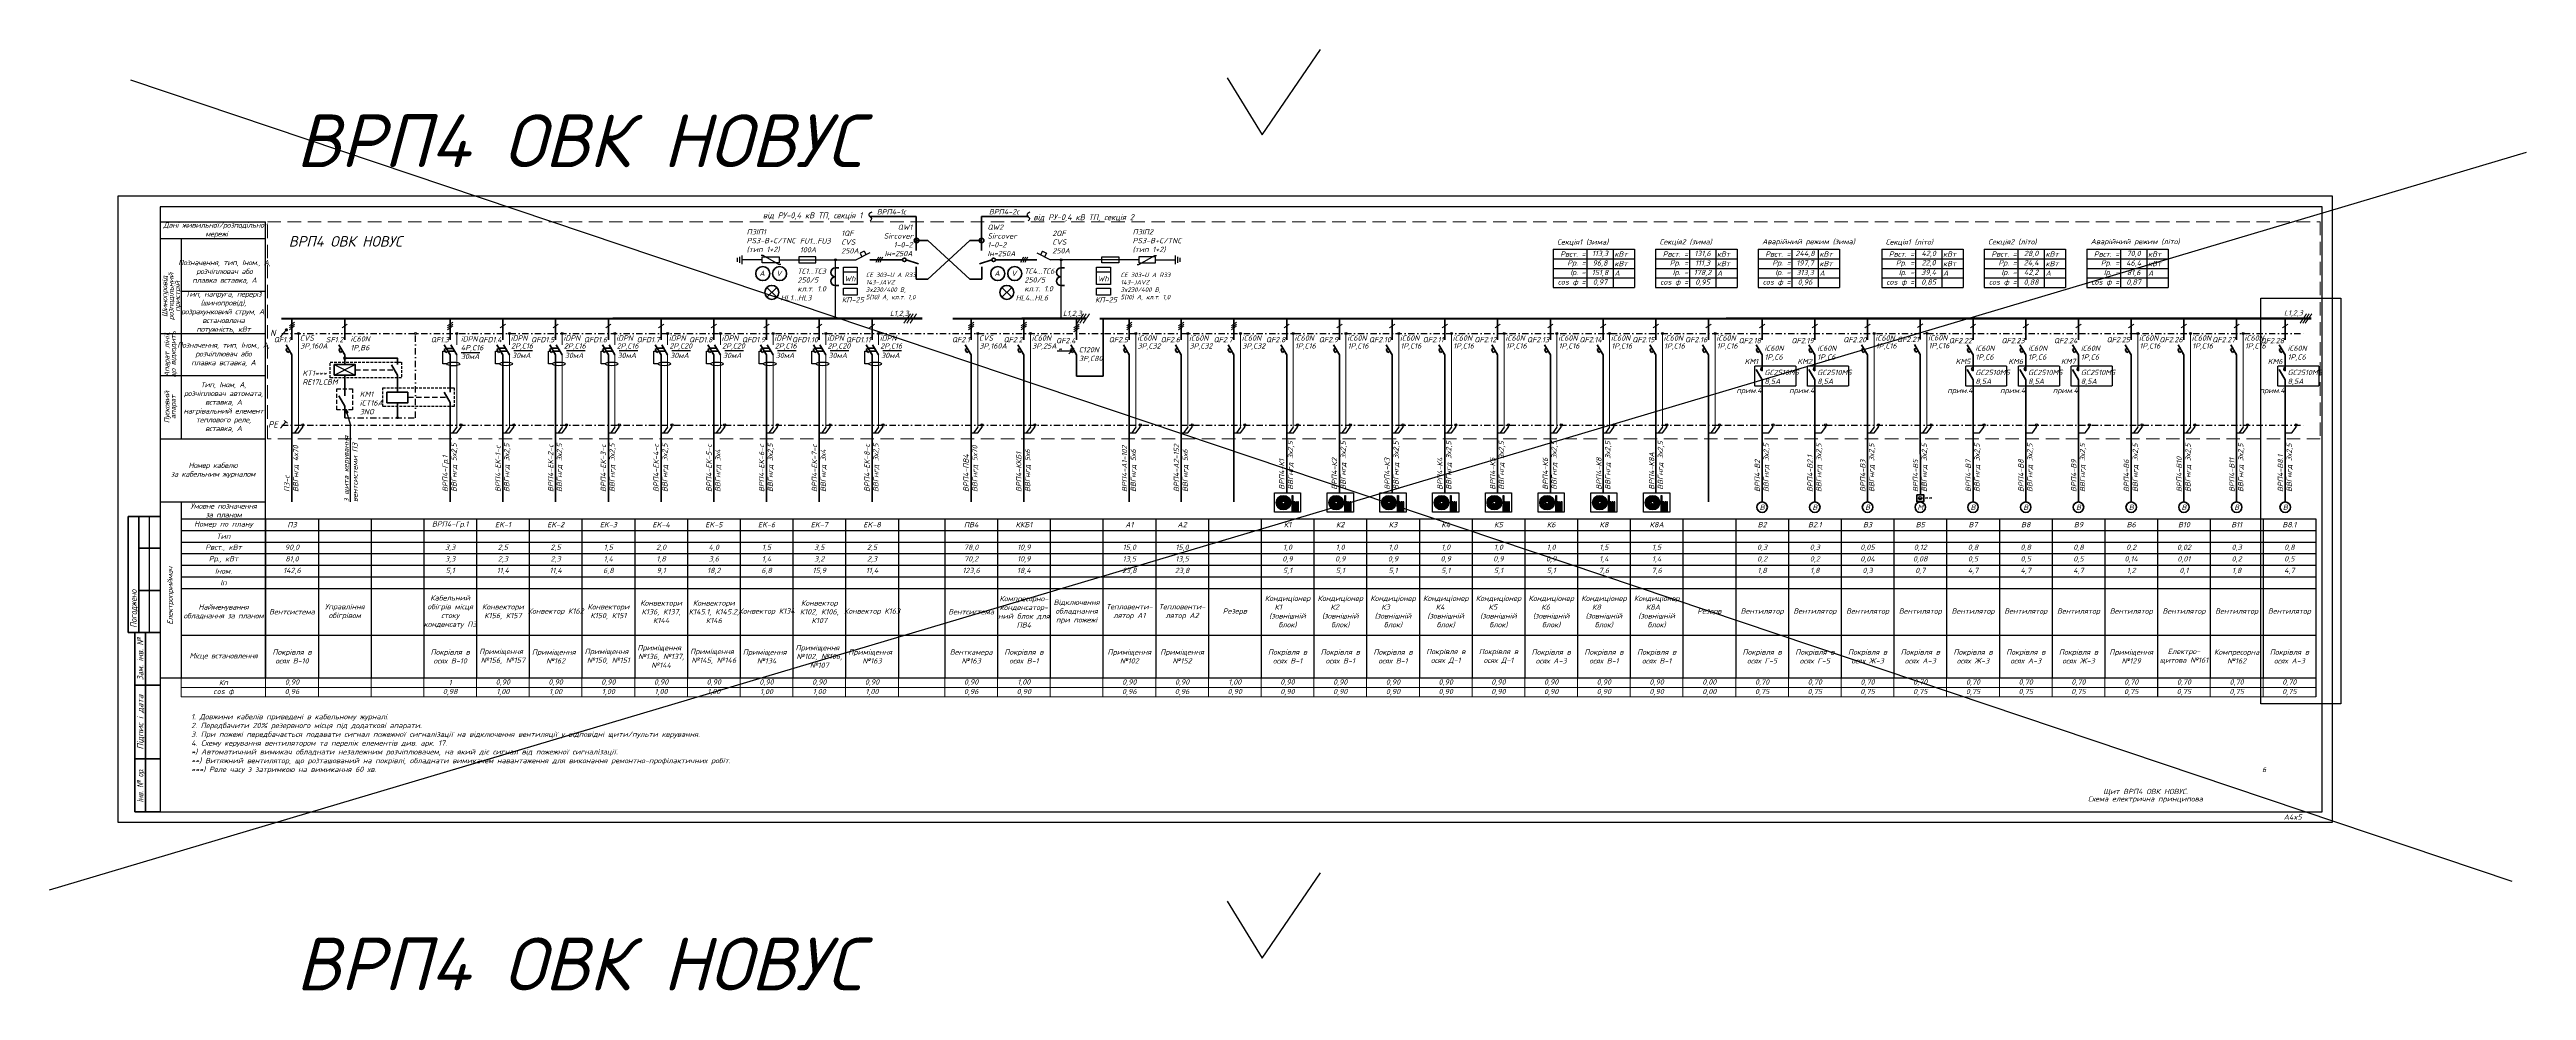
# Model space of a CAD drawing. Header units: millimetres. Extents: x -122434 to 1506205, y -201405 to 386015.
# Drawn here: x 183452 to 300887, y 185675 to 230321 of the extents above; entities that cross this region are included whole.
import ezdxf
from ezdxf.enums import TextEntityAlignment as Align

# ---------------------------------------------------------------- set-up
doc = ezdxf.new("R2010")
doc.units = ezdxf.units.MM
for name, pattern in [('DASHDOTX2', [2, 1, -0.5, 0, -0.5]), ('DASHED', [9.525, 6.35, -3.175]), ('DASHED2', [4.5, 3, -1.5])]:
    doc.linetypes.add(name, pattern=pattern)
doc.layers.get('Defpoints').update_dxf_attribs({"color": 4})
doc.layers.add('Cхема', color=7, linetype='Continuous')
doc.layers.add('Схема', color=7, linetype='Continuous')
doc.layers.add('Маркування електро ліній', color=7, linetype='Continuous', lineweight=18)
doc.styles.add('GOST 2.304', font='isocpeui.ttf')
doc.styles.add('ICO', font='isocpeui.ttf')
doc.styles.get("Standard").update_dxf_attribs({"font": 'arial.ttf'})
doc.styles.add('ГОСТ 2.304', font='isocpeui.ttf')
doc.styles.add('СГЕНЕРИР_СТИЛЬ_7', font='isocpeui.ttf')
doc.dimstyles.new('М150', dxfattribs={"dimscale": 1, "dimtxt": 2.5, "dimasz": 2.5, "dimexe": 0, "dimexo": 2.5, "dimgap": 1, "dimtad": 1, "dimlfac": 150, "dimtxsty": 'Standard', "dimblk": 'OBLIQUE', "dimcen": 2.5, "dimadec": 0, "dimazin": 0, "dimtfac": 1, "dimtmove": 0, "dimatfit": 3, "dimldrblk": 'OBLIQUE', "dimfxl": 1, "dimarcsym": 0})

# ---------------------------------------------------------------- blocks, each defined once
blk = doc.blocks.new('*T194')
at = {"color": 0, "lineweight": -2, "transparency": 16777216}
for p, q in [((0, 0), (4000, 0)), ((0, 0), (0, -7540)), ((6500, 0), (11500, 0)), ((9000, 0), (9000, -7540)), ((11500, 0), (11500, -7540)), ((14000, 0), (14000, -2200)), ((16500, 0), (16500, -7540)), ((19000, 0), (19000, -7540)), ((21500, 0), (21500, -7540)), ((24000, 0), (24000, -7540)), ((26500, 0), (26500, -7540)), ((29000, 0), (29000, -7540)), ((31500, 0), (31500, -7540)), ((34000, 0), (34000, -7540)), ((36200, 0), (36200, -7540)), ((41200, 0), (41200, -7540)), ((73700, 0), (73700, -7540)), ((76200, 0), (76200, -3300)), ((78700, 0), (78700, -3300)), ((81200, 0), (81200, -3300)), ((83700, 0), (83700, -3300)), ((86200, 0), (86200, -3300)), ((88700, 0), (88700, -3300)), ((91200, 0), (91200, -3300)), ((93700, 0), (93700, -3300)), ((96200, 0), (96200, -3300)), ((98700, 0), (98700, -3300)), ((101200, 0), (101200, -3300)), ((0, -550), (101200, -550)), ((0, -1100), (21500, -1100)), ((4000, -550), (4000, -2750)), ((6500, -550), (6500, -2200)), ((24000, -1100), (101200, -1100)), ((38700, -550), (38700, -2200)), ((43700, -550), (43700, -7540)), ((46200, -550), (46200, -3300)), ((48700, -550), (48700, -7540)), ((51200, -550), (51200, -7540)), ((53700, -550), (53700, -3300)), ((56200, -550), (56200, -3300)), ((58700, -550), (58700, -3300)), ((61200, -550), (61200, -3300)), ((63700, -550), (63700, -3300)), ((66200, -550), (66200, -3300)), ((68700, -550), (68700, -3300)), ((71200, -550), (71200, -3300)), ((0, -1650), (101200, -1650)), ((0, -2200), (36200, -2200)), ((51200, -2200), (101200, -2200)), ((0, -2750), (4000, -2750)), ((0, -3300), (101200, -3300)), ((4000, -3300), (4000, -7540)), ((6500, -2750), (11500, -2750)), ((6500, -2750), (6500, -3300)), ((14000, -2750), (14000, -7540)), ((34000, -2750), (36200, -2750)), ((38700, -2750), (38700, -3300)), ((71200, -2750), (73700, -2750)), ((0, -5515), (76200, -5515)), ((6500, -5515), (6500, -7540)), ((38700, -5515), (38700, -7540)), ((46200, -5515), (46200, -7540)), ((53700, -5515), (53700, -7540)), ((56200, -5515), (56200, -7540)), ((58700, -5515), (58700, -7540)), ((61200, -5515), (61200, -7540)), ((63700, -5515), (63700, -7540)), ((66200, -5515), (66200, -7540)), ((68700, -5515), (68700, -7540)), ((71200, -5515), (71200, -7540)), ((76200, -5515), (76200, -7540)), ((78700, -5515), (101200, -5515)), ((78700, -5515), (78700, -7540)), ((81200, -5515), (81200, -7540)), ((83700, -5515), (83700, -7540)), ((86200, -5515), (86200, -7540)), ((88700, -5515), (88700, -7540)), ((91200, -5515), (91200, -7540)), ((93700, -5515), (93700, -7540)), ((96200, -5515), (96200, -7540)), ((98700, -5515), (98700, -7540)), ((101200, -5515), (101200, -7540)), ((0, -7540), (101200, -7540))]:
    blk.add_line(p, q, dxfattribs=at)
at = {"color": 0, "linetype": 'ByBlock', "lineweight": -2, "transparency": 16777216}
for p, q in [((4000, 0), (6500, 0)), ((4000, 0), (4000, -550)), ((6500, 0), (6500, -550)), ((11500, 0), (101200, 0)), ((38700, 0), (38700, -550)), ((43700, 0), (43700, -550)), ((46200, 0), (46200, -550)), ((48700, 0), (48700, -550)), ((51200, 0), (51200, -550)), ((53700, 0), (53700, -550)), ((56200, 0), (56200, -550)), ((58700, 0), (58700, -550)), ((61200, 0), (61200, -550)), ((63700, 0), (63700, -550)), ((66200, 0), (66200, -550)), ((68700, 0), (68700, -550)), ((71200, 0), (71200, -550)), ((21500, -1100), (24000, -1100)), ((6500, -2200), (6500, -2750)), ((14000, -2200), (14000, -2750)), ((36200, -2200), (51200, -2200)), ((38700, -2200), (38700, -2750)), ((4000, -2750), (6500, -2750)), ((4000, -2750), (4000, -3300)), ((6500, -3300), (6500, -5515)), ((11500, -2750), (34000, -2750)), ((36200, -2750), (71200, -2750)), ((38700, -3300), (38700, -5515)), ((46200, -3300), (46200, -5515)), ((53700, -3300), (53700, -5515)), ((56200, -3300), (56200, -5515)), ((58700, -3300), (58700, -5515)), ((61200, -3300), (61200, -5515)), ((63700, -3300), (63700, -5515)), ((66200, -3300), (66200, -5515)), ((68700, -3300), (68700, -5515)), ((71200, -3300), (71200, -5515)), ((73700, -2750), (101200, -2750)), ((76200, -3300), (76200, -5515)), ((78700, -3300), (78700, -5515)), ((81200, -3300), (81200, -5515)), ((83700, -3300), (83700, -5515)), ((86200, -3300), (86200, -5515)), ((88700, -3300), (88700, -5515)), ((91200, -3300), (91200, -5515)), ((93700, -3300), (93700, -5515)), ((96200, -3300), (96200, -5515)), ((98700, -3300), (98700, -5515)), ((101200, -3300), (101200, -5515)), ((76200, -5515), (78700, -5515)), ((93700, -7540), (93700, -8447)), ((101200, -7540), (101200, -8447))]:
    blk.add_line(p, q, dxfattribs=at)
at = {"layer": 'Defpoints', "color": 8, "linetype": 'ByBlock', "lineweight": 0, "transparency": 16777216}
for p, q in [((0, -7540), (0, -8447)), ((0, -7994), (101200, -7994)), ((4000, -7540), (4000, -8447)), ((6500, -7540), (6500, -8447)), ((9000, -7540), (9000, -8447)), ((11500, -7540), (11500, -8447)), ((14000, -7540), (14000, -8447)), ((16500, -7540), (16500, -8447)), ((19000, -7540), (19000, -8447)), ((21500, -7540), (21500, -8447)), ((24000, -7540), (24000, -8447)), ((26500, -7540), (26500, -8447)), ((29000, -7540), (29000, -8447)), ((31500, -7540), (31500, -8447)), ((34000, -7540), (34000, -8447)), ((36200, -7540), (36200, -8447)), ((38700, -7540), (38700, -8447)), ((41200, -7540), (41200, -8447)), ((43700, -7540), (43700, -8447)), ((46200, -7540), (46200, -8447)), ((48700, -7540), (48700, -8447)), ((51200, -7540), (51200, -8447)), ((53700, -7540), (53700, -8447)), ((56200, -7540), (56200, -8447)), ((58700, -7540), (58700, -8447)), ((61200, -7540), (61200, -8447)), ((63700, -7540), (63700, -8447)), ((66200, -7540), (66200, -8447)), ((68700, -7540), (68700, -8447)), ((71200, -7540), (71200, -8447)), ((73700, -7540), (73700, -8447)), ((76200, -7540), (76200, -8447)), ((78700, -7540), (78700, -8447)), ((81200, -7540), (81200, -8447)), ((83700, -7540), (83700, -8447)), ((86200, -7540), (86200, -8447)), ((88700, -7540), (88700, -8447)), ((91200, -7540), (91200, -8447)), ((96200, -7540), (96200, -8447)), ((98700, -7540), (98700, -8447)), ((0, -8447), (101200, -8447))]:
    blk.add_line(p, q, dxfattribs=at)
at = {"color": 0, "transparency": 16777216, "char_height": 250, "attachment_point": 5, "style": 'ГОСТ 2.304'}
for s, insert, width in [('Номер по плану', (2000, -275), 3880), ('Тип', (2000, -825), 3880), ('П3', (5250, -275), 2380), ('ВРП4-Гр.1', (12750, -275), 2380), ('EK-1', (15250, -275), 2380), ('EK-2', (17750, -275), 2380), ('EK-3', (20250, -275), 2380), ('EK-4', (22750, -275), 2380), ('EK-5', (25250, -275), 2380), ('EK-6', (27750, -275), 2380), ('EK-7', (30250, -275), 2380), ('EK-8', (32750, -275), 2380), ('ПВ4', (37450, -275), 2380), ('ККБ1', (39950, -275), 2380), ('А1', (44950, -275), 2380), ('А2', (47450, -275), 2380), ('К1', (52450, -275), 2380), ('К2', (54950, -275), 2380), ('К3', (57450, -275), 2380), ('К4', (59950, -275), 2380), ('К5', (62450, -275), 2380), ('К6', (64950, -275), 2380), ('К8', (67450, -275), 2380), ('К8А', (69950, -275), 2380), ('В2', (74950, -275), 2380), ('В2.1', (77450, -275), 2380), ('В3', (79950, -275), 2380), ('В5', (82450, -275), 2380), ('В7', (84950, -275), 2380), ('В8', (87450, -275), 2380), ('В9', (89950, -275), 2380), ('В6', (92450, -275), 2380), ('В10', (94950, -275), 2380), ('В11', (97450, -275), 2380), ('В8.1', (99950, -275), 2380), ('Рвст., кВт', (2000, -1375), 3880), ('Рр., кВт', (2000, -1925), 3880), ('142,6', (5250, -2475), 2380), ('90,0', (5250, -1375), 2380), ('81,0', (5250, -1925), 2380), ('3,3', (12750, -1375), 2380), ('3,3', (12750, -1925), 2380), ('5,1', (12750, -2475), 2380), ('11,4', (15250, -2475), 2380), ('2,5', (15250, -1375), 2380), ('2,3', (15250, -1925), 2380), ('11,4', (17750, -2475), 2380), ('2,5', (17750, -1375), 2380), ('2,3', (17750, -1925), 2380), ('6,8', (20250, -2475), 2380), ('1,4', (20250, -1925), 2380), ('1,5', (20250, -1375), 2380), ('2,0', (22750, -1375), 2380), ('9,1', (22750, -2475), 2380), ('1,8', (22750, -1925), 2380), ('18,2', (25250, -2475), 2380), ('3,6', (25250, -1925), 2380), ('4,0', (25250, -1375), 2380), ('6,8', (27750, -2475), 2380), ('1,4', (27750, -1925), 2380), ('1,5', (27750, -1375), 2380), ('15,9', (30250, -2475), 2380), ('3,5', (30250, -1375), 2380), ('3,2', (30250, -1925), 2380), ('11,4', (32750, -2475), 2380), ('2,5', (32750, -1375), 2380), ('2,3', (32750, -1925), 2380), ('123,6', (37450, -2475), 2380), ('78,0', (37450, -1375), 2380), ('70,2', (37450, -1925), 2380), ('18,4', (39950, -2475), 2380), ('10,9', (39950, -1375), 2380), ('10,9', (39950, -1925), 2380), ('23,8', (44950, -2475), 2380), ('13,5', (44950, -1925), 2380), ('15,0', (44950, -1375), 2380), ('23,8', (47450, -2475), 2380), ('13,5', (47450, -1925), 2380), ('15,0', (47450, -1375), 2380), ('0,9', (52450, -1925), 2380), ('5,1', (52450, -2475), 2380), ('1,0', (52450, -1375), 2380), ('0,9', (54950, -1925), 2380), ('5,1', (54950, -2475), 2380), ('1,0', (54950, -1375), 2380), ('0,9', (57450, -1925), 2380), ('5,1', (57450, -2475), 2380), ('1,0', (57450, -1375), 2380), ('0,9', (59950, -1925), 2380), ('5,1', (59950, -2475), 2380), ('1,0', (59950, -1375), 2380), ('0,9', (62450, -1925), 2380), ('5,1', (62450, -2475), 2380), ('1,0', (62450, -1375), 2380), ('0,9', (64950, -1925), 2380), ('5,1', (64950, -2475), 2380), ('1,0', (64950, -1375), 2380), ('7,6', (67450, -2475), 2380), ('1,4', (67450, -1925), 2380), ('1,5', (67450, -1375), 2380), ('7,6', (69950, -2475), 2380), ('1,4', (69950, -1925), 2380), ('1,5', (69950, -1375), 2380), ('0,3', (74950, -1375), 2380), ('0,2', (74950, -1925), 2380), ('1,8', (74950, -2475), 2380), ('0,3', (77450, -1375), 2380), ('0,2', (77450, -1925), 2380), ('1,8', (77450, -2475), 2380), ('0,04', (79950, -1925), 2380), ('0,05', (79950, -1375), 2380), ('0,3', (79950, -2475), 2380), ('0,08', (82450, -1925), 2380), ('0,12', (82450, -1375), 2380), ('0,7', (82450, -2475), 2380), ('4,7', (84950, -2475), 2380), ('0,8', (84950, -1375), 2380), ('0,5', (84950, -1925), 2380), ('4,7', (87450, -2475), 2380), ('0,8', (87450, -1375), 2380), ('0,5', (87450, -1925), 2380), ('4,7', (89950, -2475), 2380), ('0,8', (89950, -1375), 2380), ('0,5', (89950, -1925), 2380), ('0,14', (92450, -1925), 2380), ('0,2', (92450, -1375), 2380), ('1,2', (92450, -2475), 2380), ('0,02', (94950, -1375), 2380), ('0,01', (94950, -1925), 2380), ('0,1', (94950, -2475), 2380), ('0,3', (97450, -1375), 2380), ('0,2', (97450, -1925), 2380), ('1,8', (97450, -2475), 2380), ('4,7', (99950, -2475), 2380), ('0,8', (99950, -1375), 2380), ('0,5', (99950, -1925), 2380), ('Іном.', (2000, -2475), 3880), ('Іп', (2000, -3025), 3880), ('{\\T0.95;\\C7;Найменування обладнання за планом}', (2000, -4408), 3880), ('Вентсистема', (5250, -4408), 2380), ('Управління обігрівом ', (7750, -4408), 2380), ('Кабельний обігрів місця стоку конденсату П3', (12750, -4408), 2380), ('Конвектори {\\C256;К156, К157}', (15250, -4408), 2380), ('Конвектор К162', (17750, -4408), 2380), ('Конвектори К150, К151', (20250, -4408), 2380), ('Конвектори К136, К137, К144', (22750, -4408), 2380), ('Конвектори К145.1, К145.2, К146', (25250, -4408), 2380), ('Конвектор К134', (27750, -4408), 2380), ('Конвектор К102, К106, К107', (30250, -4408), 2380), ('Конвектор К163', (32750, -4408), 2380), ('Вентсистема', (37450, -4408), 2380), ('Компресорно- конденсатор- ний блок для ПВ4', (39950, -4408), 2380), ('Відключення обладнання при пожежі', (42450, -4408), 2380), ('Тепловенти- лятор А1', (44950, -4408), 2380), ('Тепловенти- лятор А2', (47450, -4408), 2380), ('Резерв', (49950, -4408), 2380), ('Кондиціонер К1      (зовнішній блок)', (52450, -4408), 2380), ('Кондиціонер К2    (зовнішній блок)', (54950, -4408), 2380), ('Кондиціонер К3     (зовнішній блок)', (57450, -4408), 2380), ('Кондиціонер К4    (зовнішній блок)', (59950, -4408), 2380), ('Кондиціонер К5    (зовнішній блок)', (62450, -4408), 2380), ('Кондиціонер К6    (зовнішній блок)', (64950, -4408), 2380), ('Кондиціонер К8     (зовнішній блок)', (67450, -4408), 2380), ('Кондиціонер К8А   (зовнішній блок)', (69950, -4408), 2380), ('Резерв', (72450, -4408), 2380), ('Вентилятор', (74950, -4408), 2380), ('Вентилятор', (77450, -4408), 2380), ('Вентилятор', (79950, -4408), 2380), ('Вентилятор', (82450, -4408), 2380), ('Вентилятор', (84950, -4408), 2380), ('Вентилятор', (87450, -4408), 2380), ('Вентилятор', (89950, -4408), 2380), ('Вентилятор', (92450, -4408), 2380), ('Вентилятор', (94950, -4408), 2380), ('Вентилятор', (97450, -4408), 2380), ('Вентилятор', (99950, -4408), 2380), ('{\\T0.95;\\C7;Місце встановлення}', (2000, -6528), 3880), ('Покрівля в осях В-10', (5250, -6528), 2380), ('Покрівля в осях В-10', (12750, -6528), 2380), ('Приміщення  №156, №157', (15250, -6528), 2380), ('Приміщення  №162', (17750, -6528), 2380), ('Приміщення  №150, №151', (20250, -6528), 2380), ('Приміщення  №136, №137, №144', (22750, -6528), 2380), ('Приміщення  №145, №146', (25250, -6528), 2380), ('Приміщення  №134', (27750, -6528), 2380), ('Приміщення  №102, №106, №107', (30250, -6528), 2380), ('Приміщення  №163', (32750, -6528), 2380), ('Венткамера №163', (37450, -6528), 2380), ('Покрівля в осях В-1', (39950, -6528), 2380), ('Приміщення №102', (44950, -6528), 2380), ('Приміщення №152', (47450, -6528), 2380), ('Покрівля в осях В-1', (52450, -6528), 2380), ('Покрівля в осях В-1', (54950, -6528), 2380), ('Покрівля в осях В-1', (57450, -6528), 2380), ('Покрівля в осях Д-1', (59950, -6528), 2380), ('Покрівля в осях Д-1', (62450, -6528), 2380), ('Покрівля в осях А-3', (64950, -6528), 2380), ('Покрівля в осях В-1', (67450, -6528), 2380), ('Покрівля в осях В-1', (69950, -6528), 2380), ('Покрівля в осях Г-5', (74950, -6528), 2380), ('Покрівля в осях Г-5', (77450, -6528), 2380), ('Покрівля в осях Ж-3', (79950, -6528), 2380), ('Покрівля в осях А-3', (82450, -6528), 2380), ('Покрівля в осях Ж-3', (84950, -6528), 2380), ('Покрівля в осях А-3', (87450, -6528), 2380), ('Покрівля в осях Ж-3', (89950, -6528), 2380), ('Приміщення №129', (92450, -6528), 2380), ('Електро- щитова №161', (94950, -6528), 2380), ('Компресорна №162', (97450, -6528), 2380), ('Покрівля в осях А-3', (99950, -6528), 2380)]:
    blk.add_mtext(s, dxfattribs=dict(at, insert=insert, width=width))
at = {"color": 7, "true_color": 0xffffff, "transparency": 16777216, "char_height": 250, "attachment_point": 5, "style": 'ГОСТ 2.304'}
for s, insert, width in [('cos ф', (2000, -8220), 3880), ('Кп', (2000, -7767), 3880), ('0,96', (5250, -8220), 2380), ('0,90', (5250, -7767), 2380), ('0,98', (12750, -8220), 2380), ('1', (12750, -7767), 2380), ('0,90', (15250, -7767), 2380), ('1,00', (15250, -8220), 2380), ('0,90', (17750, -7767), 2380), ('1,00', (17750, -8220), 2380), ('0,90', (20250, -7767), 2380), ('1,00', (20250, -8220), 2380), ('0,90', (22750, -7767), 2380), ('1,00', (22750, -8220), 2380), ('0,90', (25250, -7767), 2380), ('1,00', (25250, -8220), 2380), ('0,90', (27750, -7767), 2380), ('1,00', (27750, -8220), 2380), ('0,90', (30250, -7767), 2380), ('1,00', (30250, -8220), 2380), ('0,90', (32750, -7767), 2380), ('1,00', (32750, -8220), 2380), ('0,96', (37450, -8220), 2380), ('0,90', (37450, -7767), 2380), ('0,90', (39950, -8220), 2380), ('1,00', (39950, -7767), 2380), ('0,96', (44950, -8220), 2380), ('0,90', (44950, -7767), 2380), ('0,96', (47450, -8220), 2380), ('0,90', (47450, -7767), 2380), ('0,90', (49950, -8220), 2380), ('1,00', (49950, -7767), 2380), ('0,90', (52450, -7767), 2380), ('0,90', (52450, -8220), 2380), ('0,90', (54950, -7767), 2380), ('0,90', (54950, -8220), 2380), ('0,90', (57450, -7767), 2380), ('0,90', (57450, -8220), 2380), ('0,90', (59950, -7767), 2380), ('0,90', (59950, -8220), 2380), ('0,90', (62450, -7767), 2380), ('0,90', (62450, -8220), 2380), ('0,90', (64950, -7767), 2380), ('0,90', (64950, -8220), 2380), ('0,90', (67450, -7767), 2380), ('0,90', (67450, -8220), 2380), ('0,90', (69950, -7767), 2380), ('0,90', (69950, -8220), 2380), ('0,00', (72450, -7767), 2380), ('0,00', (72450, -8220), 2380), ('0,75', (74950, -8220), 2380), ('0,70', (74950, -7767), 2380), ('0,75', (77450, -8220), 2380), ('0,70', (77450, -7767), 2380), ('0,75', (79950, -8220), 2380), ('0,70', (79950, -7767), 2380), ('0,75', (82450, -8220), 2380), ('0,70', (82450, -7767), 2380), ('0,75', (84950, -8220), 2380), ('0,70', (84950, -7767), 2380), ('0,75', (87450, -8220), 2380), ('0,70', (87450, -7767), 2380), ('0,75', (89950, -8220), 2380), ('0,70', (89950, -7767), 2380), ('0,75', (92450, -8220), 2380), ('0,70', (92450, -7767), 2380), ('0,75', (94950, -8220), 2380), ('0,70', (94950, -7767), 2380), ('0,75', (97450, -8220), 2380), ('0,70', (97450, -7767), 2380), ('0,75', (99950, -8220), 2380), ('0,70', (99950, -7767), 2380)]:
    blk.add_mtext(s, dxfattribs=dict(at, insert=insert, width=width))
blk = doc.blocks.new('*U160')
at = {"color": 0, "lineweight": 40}
for p, q in [((0, 0), (0, -1005)), ((-284, -1468), (-180, -1408)), ((-204, -1607), (-284, -1468)), ((0, -1720), (-280, -1240)), ((-100, -1547), (-204, -1607))]:
    blk.add_line(p, q, dxfattribs=at)
at = {"color": 0, "lineweight": 13}
for p, q in [((-124, -348), (124, -163)), ((-124, -441), (124, -256)), ((-124, -533), (124, -348))]:
    blk.add_line(p, q, dxfattribs=at)
at = {"color": 0, "lineweight": 9}
for p, q in [((311, -711), (311, -1240)), ((311, -1240), (311, -1720)), ((311, -2461), (311, -1720)), ((311, -2941), (311, -2461)), ((311, -5151), (311, -2941))]:
    blk.add_line(p, q, dxfattribs=at)
at = {"lineweight": 40}
for p, q in [((0, -1720), (0, -2226)), ((0, -2226), (0, -2941)), ((0, -2941), (0, -4529))]:
    blk.add_line(p, q, dxfattribs=at)
at = {"color": 0}
blk.add_circle((311, -711), 46.3, dxfattribs=at)
at = {"color": 0, "lineweight": 40}
blk.add_point((-37, -1659), dxfattribs=at)
at = {"style": 'ГОСТ 2.304'}
blk.add_attdef('QF', text='', height=250, dxfattribs=at).set_placement((-61, -997), align=Align.MIDDLE_RIGHT)
at = {"lineweight": 50, "style": 'ГОСТ 2.304'}
for tag, p in [('CURRENT', (391, -1419)), ('ТYPE', (369, -1046))]:
    blk.add_attdef(tag, p, '', height=250, dxfattribs=at)
blk = doc.blocks.new('*U159')
at = {"color": 0, "lineweight": 40}
for p, q in [((0, 0), (0, -1005)), ((-284, -1468), (-180, -1408)), ((-204, -1607), (-284, -1468)), ((0, -1720), (-280, -1240)), ((-100, -1547), (-204, -1607)), ((-181, -1409), (130, -1409)), ((-100, -1547), (210, -1547)), ((311, -1720), (31, -1240))]:
    blk.add_line(p, q, dxfattribs=at)
at = {"color": 0, "lineweight": 13}
blk.add_line((-124, -441), (124, -256), dxfattribs=at)
at = {"color": 0, "lineweight": 9}
for p, q in [((311, -711), (311, -1240)), ((311, -2461), (311, -1720)), ((311, -2941), (311, -2461)), ((311, -5151), (311, -2941))]:
    blk.add_line(p, q, dxfattribs=at)
at = {"lineweight": 40}
for p, q in [((0, -1720), (0, -2226)), ((0, -2226), (0, -2941)), ((0, -2941), (0, -4529))]:
    blk.add_line(p, q, dxfattribs=at)
blk.add_line((516, -1512), (1402, -1512))
at = {"color": 0}
blk.add_lwpolyline([(-151, -2149), (-346, -2149), (-346, -1537), (-244, -1537)], dxfattribs=at)
blk.add_circle((311, -711), 46.3, dxfattribs=at)
blk.add_ellipse((153, -2149), major_axis=(-304, 0), ratio=0.2933597, dxfattribs=at)
at = {"color": 0, "lineweight": 40}
blk.add_point((-37, -1659), dxfattribs=at)
at = {"style": 'ГОСТ 2.304'}
blk.add_attdef('QF', text='', height=250, dxfattribs=at).set_placement((-61, -997), align=Align.MIDDLE_RIGHT)
at = {"lineweight": 50, "style": 'ГОСТ 2.304'}
for tag, p in [('CURRENT', (391, -1419)), ('ТYPE', (369, -1046)), ('D_CURRENT', (432, -1871))]:
    blk.add_attdef(tag, p, '', height=250, dxfattribs=at)
blk = doc.blocks.new('*T195')
at = {"color": 0, "lineweight": -2, "transparency": 16777216}
for p, q in [((0, 0), (1600, 0)), ((0, 0), (0, -1813)), ((1600, 0), (1600, -1813)), ((2850, 0), (3860, 0)), ((2850, 0), (2850, -1813)), ((3860, 0), (3860, -1813)), ((0, -453), (3860, -453)), ((0, -907), (3860, -907)), ((0, -1360), (3860, -1360)), ((0, -1813), (3860, -1813))]:
    blk.add_line(p, q, dxfattribs=at)
at = {"color": 0, "linetype": 'ByBlock', "lineweight": -2, "transparency": 16777216}
blk.add_line((1600, 0), (2850, 0), dxfattribs=at)
at = {"color": 0, "transparency": 16777216, "char_height": 250, "style": 'ГОСТ 2.304'}
for s, insert, width, attachment_point in [('Рвст. =', (1540, -227), 1480, 6), ('Рр. =', (1540, -680), 1480, 6), ('Ір. =', (1540, -1133), 1480, 6), ('151,8', (2225, -1133), 1130, 5), ('113,3', (2225, -227), 1130, 5), ('96,8', (2225, -680), 1130, 5), ('А', (2910, -1133), 890, 4), ('кВт', (2910, -227), 890, 4), ('кВт', (2910, -680), 890, 4), ('сos ф =', (1540, -1587), 1480, 6), ('0,97', (2225, -1587), 1130, 5)]:
    blk.add_mtext(s, dxfattribs=dict(at, insert=insert, width=width, attachment_point=attachment_point))
blk = doc.blocks.new('*T196')
at = {"color": 0, "lineweight": -2, "transparency": 16777216}
for p, q in [((0, 0), (1600, 0)), ((0, 0), (0, -1813)), ((1600, 0), (1600, -1813)), ((2850, 0), (3860, 0)), ((2850, 0), (2850, -1813)), ((3860, 0), (3860, -1813)), ((0, -453), (3860, -453)), ((0, -907), (3860, -907)), ((0, -1360), (3860, -1360)), ((0, -1813), (3860, -1813))]:
    blk.add_line(p, q, dxfattribs=at)
at = {"color": 0, "linetype": 'ByBlock', "lineweight": -2, "transparency": 16777216}
blk.add_line((1600, 0), (2850, 0), dxfattribs=at)
at = {"color": 0, "transparency": 16777216, "char_height": 250, "style": 'ГОСТ 2.304'}
for s, insert, width, attachment_point in [('Рвст. =', (1540, -227), 1480, 6), ('Рр. =', (1540, -680), 1480, 6), ('Ір. =', (1540, -1133), 1480, 6), ('178,2', (2225, -1133), 1130, 5), ('131,6', (2225, -227), 1130, 5), ('111,3', (2225, -680), 1130, 5), ('А', (2910, -1133), 890, 4), ('кВт', (2910, -227), 890, 4), ('кВт', (2910, -680), 890, 4), ('сos ф =', (1540, -1587), 1480, 6), ('0,95', (2225, -1587), 1130, 5)]:
    blk.add_mtext(s, dxfattribs=dict(at, insert=insert, width=width, attachment_point=attachment_point))
blk = doc.blocks.new('*T197')
at = {"color": 0, "lineweight": -2, "transparency": 16777216}
for p, q in [((0, 0), (1600, 0)), ((0, 0), (0, -1813)), ((1600, 0), (1600, -1813)), ((2850, 0), (3860, 0)), ((2850, 0), (2850, -1813)), ((3860, 0), (3860, -1813)), ((0, -453), (3860, -453)), ((0, -907), (3860, -907)), ((0, -1360), (3860, -1360)), ((0, -1813), (3860, -1813))]:
    blk.add_line(p, q, dxfattribs=at)
at = {"color": 0, "linetype": 'ByBlock', "lineweight": -2, "transparency": 16777216}
blk.add_line((1600, 0), (2850, 0), dxfattribs=at)
at = {"color": 0, "transparency": 16777216, "char_height": 250, "style": 'ГОСТ 2.304'}
for s, insert, width, attachment_point in [('Рвст. =', (1540, -227), 1480, 6), ('Рр. =', (1540, -680), 1480, 6), ('Ір. =', (1540, -1133), 1480, 6), ('244,8', (2225, -227), 1130, 5), ('313,3', (2225, -1133), 1130, 5), ('197,7', (2225, -680), 1130, 5), ('А', (2910, -1133), 890, 4), ('кВт', (2910, -227), 890, 4), ('кВт', (2910, -680), 890, 4), ('сos ф =', (1540, -1587), 1480, 6), ('0,96', (2225, -1587), 1130, 5)]:
    blk.add_mtext(s, dxfattribs=dict(at, insert=insert, width=width, attachment_point=attachment_point))
blk = doc.blocks.new('*T198')
at = {"color": 0, "lineweight": -2, "transparency": 16777216}
for p, q in [((0, 0), (1600, 0)), ((0, 0), (0, -1813)), ((1600, 0), (1600, -1813)), ((2850, 0), (3860, 0)), ((2850, 0), (2850, -1360)), ((3860, 0), (3860, -1813)), ((0, -453), (3860, -453)), ((0, -907), (3860, -907)), ((0, -1360), (3860, -1360)), ((0, -1813), (3860, -1813))]:
    blk.add_line(p, q, dxfattribs=at)
at = {"color": 0, "linetype": 'ByBlock', "lineweight": -2, "transparency": 16777216}
for p, q in [((1600, 0), (2850, 0)), ((2850, -1360), (2850, -1813))]:
    blk.add_line(p, q, dxfattribs=at)
at = {"color": 0, "transparency": 16777216, "char_height": 250, "style": 'ГОСТ 2.304'}
for s, insert, width, attachment_point in [('Рвст. =', (1540, -227), 1480, 6), ('Рр. =', (1540, -680), 1480, 6), ('Ір. =', (1540, -1133), 1480, 6), ('39,4', (2225, -967), 1130, 2), ('22,0', (2225, -513), 1130, 2), ('42,0', (2225, -227), 1130, 5), ('А', (2910, -1133), 890, 4), ('кВт', (2910, -227), 890, 4), ('кВт', (2910, -680), 890, 4), ('сos ф =', (1540, -1587), 1480, 6), ('0,85', (2225, -1587), 1130, 5)]:
    blk.add_mtext(s, dxfattribs=dict(at, insert=insert, width=width, attachment_point=attachment_point))
blk = doc.blocks.new('*T199')
at = {"color": 0, "lineweight": -2, "transparency": 16777216}
for p, q in [((0, 0), (1600, 0)), ((0, 0), (0, -1813)), ((1600, 0), (1600, -1813)), ((2850, 0), (3860, 0)), ((2850, 0), (2850, -1813)), ((3860, 0), (3860, -1813)), ((0, -453), (3860, -453)), ((0, -907), (3860, -907)), ((0, -1360), (3860, -1360)), ((0, -1813), (3860, -1813))]:
    blk.add_line(p, q, dxfattribs=at)
at = {"color": 0, "linetype": 'ByBlock', "lineweight": -2, "transparency": 16777216}
blk.add_line((1600, 0), (2850, 0), dxfattribs=at)
at = {"color": 0, "transparency": 16777216, "char_height": 250, "style": 'ГОСТ 2.304'}
for s, insert, width, attachment_point in [('Рвст. =', (1540, -227), 1480, 6), ('Рр. =', (1540, -680), 1480, 6), ('Ір. =', (1540, -1133), 1480, 6), ('24,4', (2225, -513), 1130, 2), ('28,0', (2225, -227), 1130, 5), ('42,2', (2225, -967), 1130, 2), ('А', (2910, -1133), 890, 4), ('кВт', (2910, -227), 890, 4), ('кВт', (2910, -680), 890, 4), ('сos ф =', (1540, -1587), 1480, 6), ('0,88', (2225, -1587), 1130, 5)]:
    blk.add_mtext(s, dxfattribs=dict(at, insert=insert, width=width, attachment_point=attachment_point))
blk = doc.blocks.new('*T200')
at = {"color": 0, "lineweight": -2, "transparency": 16777216}
for p, q in [((0, 0), (1600, 0)), ((0, 0), (0, -1813)), ((1600, 0), (1600, -1813)), ((2850, 0), (3860, 0)), ((2850, 0), (2850, -1813)), ((3860, 0), (3860, -1813)), ((0, -453), (3860, -453)), ((0, -907), (3860, -907)), ((0, -1360), (3860, -1360)), ((0, -1813), (3860, -1813))]:
    blk.add_line(p, q, dxfattribs=at)
at = {"color": 0, "linetype": 'ByBlock', "lineweight": -2, "transparency": 16777216}
blk.add_line((1600, 0), (2850, 0), dxfattribs=at)
at = {"color": 0, "transparency": 16777216, "char_height": 250, "style": 'ГОСТ 2.304'}
for s, insert, width, attachment_point in [('Рвст. =', (1540, -227), 1480, 6), ('Рр. =', (1540, -680), 1480, 6), ('Ір. =', (1540, -1133), 1480, 6), ('46,4', (2225, -680), 1130, 5), ('81,6', (2225, -1133), 1130, 5), ('70,0', (2225, -227), 1130, 5), ('А', (2910, -1133), 890, 4), ('кВт', (2910, -227), 890, 4), ('кВт', (2910, -680), 890, 4), ('сos ф =', (1540, -1587), 1480, 6), ('0,87', (2225, -1587), 1130, 5)]:
    blk.add_mtext(s, dxfattribs=dict(at, insert=insert, width=width, attachment_point=attachment_point))
blk = doc.blocks.new('_Oblique')
at = {"color": 0, "linetype": 'ByBlock', "lineweight": -2}
blk.add_line((-0.5, -0.5), (0.5, 0.5), dxfattribs=at)
blk = doc.blocks.new('*U161')
at = {"color": 0, "lineweight": 40}
for p, q in [((0, 0), (0, -1005)), ((-284, -1468), (-180, -1408)), ((-204, -1607), (-284, -1468)), ((0, -1720), (-280, -1240)), ((-100, -1547), (-204, -1607))]:
    blk.add_line(p, q, dxfattribs=at)
at = {"color": 0, "lineweight": 13}
blk.add_line((-124, -441), (124, -256), dxfattribs=at)
at = {"color": 0, "lineweight": 9}
for p, q in [((311, -711), (311, -1240)), ((311, -1240), (311, -1720)), ((311, -2461), (311, -1720)), ((311, -2941), (311, -2461)), ((311, -5151), (311, -2941))]:
    blk.add_line(p, q, dxfattribs=at)
at = {"lineweight": 40}
for p, q in [((0, -1720), (0, -2226)), ((0, -2226), (0, -2941)), ((0, -2941), (0, -4529))]:
    blk.add_line(p, q, dxfattribs=at)
at = {"color": 0}
blk.add_circle((311, -711), 46.3, dxfattribs=at)
at = {"color": 0, "lineweight": 40}
blk.add_point((-37, -1659), dxfattribs=at)
at = {"style": 'ГОСТ 2.304'}
blk.add_attdef('QF', text='', height=250, dxfattribs=at).set_placement((-61, -997), align=Align.MIDDLE_RIGHT)
at = {"lineweight": 50, "style": 'ГОСТ 2.304'}
for tag, p in [('CURRENT', (391, -1419)), ('ТYPE', (369, -1046))]:
    blk.add_attdef(tag, p, '', height=250, dxfattribs=at)
blk = doc.blocks.new('Рамка А4х5')
at = {"lineweight": 40}
for p, q in [((4.9, 90), (4.9, 145)), ((4.9, 145), (19.9, 145)), ((9.9, 145), (9.9, 90)), ((9.9, 130), (19.9, 130)), ((9.9, 110), (19.9, 110)), ((19.9, 90), (4.9, 90))]:
    blk.add_line(p, q, dxfattribs=at)
at = {"lineweight": 25}
blk.add_line((14.9, 90), (14.9, 145), dxfattribs=at)
at = {"linetype": 'Continuous', "lineweight": 60}
for p, q in [((8, 5), (8, 90)), ((8, 90), (20, 90)), ((13, 5), (13, 90)), ((8, 65), (20, 65)), ((8, 30), (20, 30)), ((20, 5), (8, 5))]:
    blk.add_line(p, q, dxfattribs=at)
at = {"lineweight": 30, "ltscale": 100}
blk.add_lwpolyline([(20, 5), (1045, 5), (1045, 292), (20, 292)], close=True, dxfattribs=at)
at = {"layer": 'Defpoints', "ltscale": 100}
blk.add_lwpolyline([(0, 0), (1050, 0), (1050, 297), (0, 297)], close=True, dxfattribs=at)
at = {"linetype": 'Continuous', "lineweight": 25, "style": 'СГЕНЕРИР_СТИЛЬ_7'}
for s, width, p in [('Погоджено', 0.8, (7.4, 101.3)), ('Зам. інв. №', 0.8, (10.5, 77.5)), ('Інв. № ор.', 0.7, (10.5, 17.5))]:
    blk.add_text(s, height=3, rotation=90, dxfattribs=dict(at, width=width)).set_placement(p, align=Align.MIDDLE_CENTER)
blk.add_text('Підпис і дата', height=3, rotation=90, dxfattribs=at).set_placement((10.5, 47.5), align=Align.MIDDLE_CENTER)
at = {"linetype": 'Continuous', "style": 'ГОСТ 2.304'}
blk.add_text('А4x5', height=2.5, dxfattribs=at).set_placement((1026.8, 1.2))

msp = doc.modelspace()

# ---------------------------------------------------------------- linework, layer by layer
at = {"color": 7, "ltscale": 300}
for p, q in [((188697, 222149), (193697, 222149)), ((188697, 222149), (188697, 200509)), ((193697, 200509), (193697, 222149)), ((188697, 221349), (193697, 221349)), ((189697, 221349), (189697, 216852)), ((189697, 218852), (193697, 218852)), ((188697, 216852), (193697, 216852)), ((189697, 216852), (189697, 214852)), ((188697, 214852), (193697, 214852)), ((189697, 214852), (189697, 211852)), ((188697, 211852), (193697, 211852)), ((188697, 208852), (193697, 208852)), ((188697, 208852), (193697, 208852)), ((189697, 208852), (189697, 208052)), ((188697, 200509), (189697, 200512))]:
    msp.add_line(p, q, dxfattribs=at)
at = {"lineweight": 40, "ltscale": 300}
for p, q in [((224548, 222400), (222345, 222400)), ((229848, 222400), (227644, 222400)), ((197447, 217551), (197447, 216547)), ((197163, 216083), (197267, 216143)), ((197243, 215945), (197163, 216083)), ((197447, 215831), (197167, 216311)), ((197347, 216005), (197243, 215945)), ((197447, 215831), (197447, 215373)), ((199947, 214873), (199667, 215353)), ((197447, 213403), (197167, 213883)), ((197447, 214873), (197447, 213883)), ((199947, 214873), (199947, 214060)), ((202447, 213580), (202167, 214060)), ((194947, 213022), (194947, 208852)), ((197447, 213403), (197447, 212853)), ((199947, 213560), (199947, 212853)), ((202447, 213580), (202447, 208856)), ((204947, 213022), (204947, 208852)), ((207447, 213022), (207447, 208852)), ((209947, 213022), (209947, 208852)), ((212447, 213022), (212447, 208852)), ((214947, 213022), (214947, 208852)), ((217447, 213022), (217447, 208852)), ((219947, 213022), (219947, 208852)), ((222447, 213022), (222447, 208852)), ((227147, 213022), (227147, 208852)), ((229647, 213022), (229647, 208852)), ((234647, 213022), (234647, 208852)), ((237108, 213022), (237108, 208852)), ((239608, 213022), (239608, 208852)), ((242108, 213022), (242108, 209288)), ((244608, 213022), (244608, 209288)), ((247108, 213022), (247108, 209288)), ((249608, 213022), (249608, 209288)), ((252108, 213022), (252108, 209288)), ((254608, 213022), (254608, 209288)), ((257108, 213022), (257108, 209288)), ((259608, 213022), (259608, 209288)), ((262108, 213022), (262108, 208852))]:
    msp.add_line(p, q, dxfattribs=at)
at = {"color": 7, "lineweight": 30, "ltscale": 300}
for p, q in [((217241, 220340), (216298, 220340)), ((217280, 220542), (217191, 220542)), ((218030, 220127), (217280, 220542)), ((218120, 220127), (218030, 220127)), ((218041, 220340), (221691, 220340)), ((221088, 219771), (221748, 219771)), ((235090, 220340), (230917, 220340)), ((233093, 219771), (233753, 219771)), ((235011, 220127), (235101, 220127)), ((235101, 220127), (235851, 220542)), ((235851, 220542), (235940, 220542)), ((235890, 220340), (236833, 220340))]:
    msp.add_line(p, q, dxfattribs=at)
at = {"color": 7, "lineweight": 40, "ltscale": 300}
for p, q in [((220703, 219956), (220867, 219956)), ((231405, 219961), (231570, 219961)), ((220703, 219116), (220873, 219116)), ((231405, 219121), (231575, 219121))]:
    msp.add_line(p, q, dxfattribs=at)
at = {"color": 0, "lineweight": 30, "ltscale": 300}
for p, q in [((220713, 217552), (220713, 220340)), ((222345, 220667), (221691, 220340)), ((222075, 220755), (221881, 220658)), ((221881, 220658), (221970, 220480)), ((222075, 220755), (222164, 220577)), ((230257, 220667), (230911, 220340)), ((230527, 220755), (230438, 220577)), ((230527, 220755), (230721, 220658)), ((230721, 220658), (230632, 220480)), ((231416, 217552), (231416, 220340))]:
    msp.add_line(p, q, dxfattribs=at)
at = {"color": 0, "ltscale": 300}
for p, q in [((222753, 220471), (222622, 220209)), ((222851, 220471), (222720, 220209)), ((222949, 220471), (222818, 220209)), ((229625, 220471), (229494, 220209)), ((229723, 220471), (229592, 220209)), ((229821, 220471), (229690, 220209)), ((194938, 212141), (195262, 212141)), ((195258, 212400), (195061, 212141)), ((195262, 212141), (195464, 212401)), ((195464, 212401), (195464, 212501)), ((204938, 212141), (205262, 212141)), ((205258, 212400), (205061, 212141)), ((205262, 212141), (205464, 212401)), ((205464, 212401), (205464, 212501)), ((207438, 212141), (207762, 212141)), ((207758, 212400), (207561, 212141)), ((207762, 212141), (207964, 212401)), ((207964, 212401), (207964, 212501)), ((209938, 212141), (210262, 212141)), ((210258, 212400), (210061, 212141)), ((210262, 212141), (210464, 212401)), ((210464, 212401), (210464, 212501)), ((212438, 212141), (212762, 212141)), ((212758, 212400), (212561, 212141)), ((212762, 212141), (212964, 212401)), ((212964, 212401), (212964, 212501)), ((214938, 212141), (215262, 212141)), ((215258, 212400), (215061, 212141)), ((215262, 212141), (215464, 212401)), ((215464, 212401), (215464, 212501)), ((217438, 212141), (217762, 212141)), ((217758, 212400), (217561, 212141)), ((217762, 212141), (217964, 212401)), ((217964, 212401), (217964, 212501)), ((219938, 212141), (220262, 212141)), ((220258, 212400), (220061, 212141)), ((220262, 212141), (220464, 212401)), ((220464, 212401), (220464, 212501)), ((222438, 212141), (222762, 212141)), ((222758, 212400), (222561, 212141)), ((222762, 212141), (222964, 212401)), ((222964, 212401), (222964, 212501)), ((227138, 212141), (227462, 212141)), ((227458, 212400), (227261, 212141)), ((227462, 212141), (227664, 212401)), ((227664, 212401), (227664, 212501)), ((229638, 212141), (229962, 212141)), ((229958, 212400), (229761, 212141)), ((229962, 212141), (230164, 212401)), ((230164, 212401), (230164, 212501)), ((234638, 212141), (234962, 212141)), ((234958, 212400), (234761, 212141)), ((234962, 212141), (235164, 212401)), ((235164, 212401), (235164, 212501)), ((237100, 212141), (237423, 212141)), ((237420, 212400), (237222, 212141)), ((237423, 212141), (237625, 212401)), ((237625, 212401), (237625, 212501)), ((239600, 212141), (239923, 212141)), ((239920, 212400), (239722, 212141)), ((239923, 212141), (240125, 212401)), ((240125, 212401), (240125, 212501)), ((242100, 212141), (242423, 212141)), ((242420, 212400), (242222, 212141)), ((242423, 212141), (242625, 212401)), ((242625, 212401), (242625, 212501)), ((244600, 212141), (244923, 212141)), ((244920, 212400), (244722, 212141)), ((244923, 212141), (245125, 212401)), ((245125, 212401), (245125, 212501)), ((247100, 212141), (247423, 212141)), ((247420, 212400), (247222, 212141)), ((247423, 212141), (247625, 212401)), ((247625, 212401), (247625, 212501)), ((249600, 212141), (249923, 212141)), ((249920, 212400), (249722, 212141)), ((249923, 212141), (250125, 212401)), ((250125, 212401), (250125, 212501)), ((252100, 212141), (252423, 212141)), ((252420, 212400), (252222, 212141)), ((252423, 212141), (252625, 212401)), ((252625, 212401), (252625, 212501)), ((254600, 212141), (254923, 212141)), ((254920, 212400), (254722, 212141)), ((254923, 212141), (255125, 212401)), ((255125, 212401), (255125, 212501)), ((257100, 212141), (257423, 212141)), ((257420, 212400), (257222, 212141)), ((257423, 212141), (257625, 212401)), ((257625, 212401), (257625, 212501)), ((259600, 212141), (259923, 212141)), ((259920, 212400), (259722, 212141)), ((259923, 212141), (260125, 212401)), ((260125, 212401), (260125, 212501)), ((262100, 212141), (262423, 212141)), ((262420, 212400), (262222, 212141)), ((262423, 212141), (262625, 212401)), ((262625, 212401), (262625, 212501)), ((269958, 212400), (269761, 212141)), ((272458, 212415), (272261, 212156)), ((282138, 212141), (282462, 212141)), ((282458, 212400), (282261, 212141)), ((282462, 212141), (282664, 212401)), ((282664, 212401), (282664, 212501)), ((284638, 212141), (284962, 212141)), ((284958, 212400), (284761, 212141)), ((284962, 212141), (285164, 212401)), ((285164, 212401), (285164, 212501)), ((287138, 212141), (287462, 212141)), ((287458, 212400), (287261, 212141)), ((287462, 212141), (287664, 212401)), ((287664, 212401), (287664, 212501))]:
    msp.add_line(p, q, dxfattribs=at)
at = {"lineweight": 13, "ltscale": 300}
msp.add_line((197323, 217111), (197571, 217296), dxfattribs=at)
at = {"color": 0, "lineweight": 13}
for p, q in [((202323, 217203), (202571, 217388)), ((202323, 217111), (202571, 217296)), ((232023, 217111), (232271, 217296)), ((264523, 217111), (264771, 217296)), ((267023, 217111), (267271, 217296)), ((274523, 217111), (274771, 217296)), ((277023, 217111), (277271, 217296)), ((279523, 217111), (279771, 217296)), ((289325, 217111), (289573, 217296)), ((202323, 217018), (202571, 217203)), ((232023, 217018), (232271, 217203)), ((232023, 216926), (232271, 217111))]:
    msp.add_line(p, q, dxfattribs=at)
at = {"color": 0, "lineweight": 40}
for p, q in [((202447, 217551), (202447, 216547)), ((232147, 217552), (232147, 216547)), ((233400, 214827), (233400, 217552)), ((264647, 217552), (264647, 216547)), ((267147, 217552), (267147, 216547)), ((274647, 217552), (274647, 216547)), ((277147, 217552), (277147, 216547)), ((279647, 217552), (279647, 216547)), ((289449, 217552), (289449, 216547)), ((202163, 216083), (202267, 216143)), ((202243, 215945), (202163, 216083)), ((202447, 215831), (202167, 216311)), ((202265, 216142), (202576, 216142)), ((202758, 215831), (202478, 216311)), ((231863, 216083), (231967, 216143)), ((231943, 215945), (231863, 216083)), ((232147, 215832), (231867, 216312)), ((264363, 216083), (264467, 216143)), ((264443, 215945), (264363, 216083)), ((264647, 215832), (264367, 216312)), ((266863, 216083), (266967, 216143)), ((266943, 215945), (266863, 216083)), ((267147, 215832), (266867, 216312)), ((274363, 216083), (274467, 216143)), ((274443, 215945), (274363, 216083)), ((274647, 215832), (274367, 216312)), ((276863, 216083), (276967, 216143)), ((276943, 215945), (276863, 216083)), ((277147, 215832), (276867, 216312)), ((279363, 216083), (279467, 216143)), ((279443, 215945), (279363, 216083)), ((279647, 215832), (279367, 216312)), ((289165, 216083), (289269, 216143)), ((289245, 215945), (289165, 216083)), ((289449, 215832), (289169, 216312)), ((202347, 216005), (202243, 215945)), ((202347, 216005), (202657, 216005)), ((232047, 216005), (231943, 215945)), ((232147, 215832), (232147, 214827)), ((264647, 214654), (264367, 215134)), ((264547, 216005), (264443, 215945)), ((267147, 214654), (266867, 215134)), ((267047, 216005), (266943, 215945)), ((274647, 214654), (274367, 215134)), ((274547, 216005), (274443, 215945)), ((277147, 214654), (276867, 215134)), ((277047, 216005), (276943, 215945)), ((279647, 214654), (279367, 215134)), ((279547, 216005), (279443, 215945)), ((289449, 214654), (289169, 215134)), ((289349, 216005), (289245, 215945)), ((233400, 214827), (232147, 214827))]:
    msp.add_line(p, q, dxfattribs=at)
at = {"lineweight": 15, "ltscale": 300}
for p, q in [((224268, 217778), (223962, 217341)), ((224402, 217778), (224096, 217341)), ((224558, 217778), (224253, 217341)), ((232473, 217778), (232167, 217341)), ((232607, 217778), (232301, 217341)), ((232763, 217778), (232458, 217341)), ((290460, 217778), (290154, 217341)), ((290584, 217778), (290278, 217341)), ((290708, 217778), (290402, 217341))]:
    msp.add_line(p, q, dxfattribs=at)
at = {"color": 0, "linetype": 'DASHDOTX2', "ltscale": 300}
msp.add_line((194465, 216840), (290426, 216840), dxfattribs=at)
at = {"color": 0, "lineweight": 9}
for p, q in [((202758, 216840), (202758, 216311)), ((202758, 215090), (202758, 215831)), ((202758, 214610), (202758, 215090)), ((202758, 212400), (202758, 214610))]:
    msp.add_line(p, q, dxfattribs=at)
at = {"lineweight": 40}
for p, q in [((202447, 215831), (202447, 215325)), ((202447, 215325), (202447, 214060)), ((264647, 215832), (264647, 215325)), ((264647, 215325), (264647, 215078)), ((267147, 215832), (267147, 215325)), ((267147, 215325), (267147, 215078)), ((274647, 215832), (274647, 215325)), ((274647, 215325), (274647, 215078)), ((277147, 215832), (277147, 215325)), ((277147, 215325), (277147, 215078)), ((279647, 215832), (279647, 215325)), ((279647, 215325), (279647, 215078)), ((289449, 215832), (289449, 215325)), ((289449, 215325), (289449, 215078)), ((264647, 214654), (264647, 214610)), ((264647, 214654), (264647, 213869)), ((264647, 214610), (264647, 213022)), ((267147, 214654), (267147, 214610)), ((267147, 214654), (267147, 213869)), ((267147, 214610), (267147, 213022)), ((274647, 214654), (274647, 214610)), ((274647, 214654), (274647, 213869)), ((274647, 214610), (274647, 213022)), ((277147, 214654), (277147, 214610)), ((277147, 214654), (277147, 213869)), ((277147, 214610), (277147, 213022)), ((279647, 214654), (279647, 214610)), ((279647, 214654), (279647, 213869)), ((279647, 214610), (279647, 213022)), ((289449, 214654), (289449, 214610)), ((289449, 214654), (289449, 213869)), ((289449, 214610), (289449, 213022)), ((264647, 213022), (264647, 208852)), ((267147, 213022), (267147, 208852)), ((269647, 213022), (269647, 208852)), ((272147, 213022), (272153, 209196)), ((274647, 213022), (274647, 208852)), ((277147, 213022), (277147, 208852)), ((279647, 213022), (279647, 208852)), ((282147, 213022), (282147, 208852)), ((284647, 213022), (284647, 208852)), ((287147, 213022), (287147, 208852)), ((289449, 213022), (289449, 208852))]:
    msp.add_line(p, q, dxfattribs=at)
for p, q in [((202963, 215950), (203849, 215950)), ((241913, 208878), (241790, 209128)), ((241952, 208890), (241952, 209168)), ((241991, 208878), (242114, 209128)), ((244413, 208878), (244290, 209128)), ((244452, 208890), (244452, 209168)), ((244491, 208878), (244614, 209128)), ((246913, 208878), (246790, 209128)), ((246952, 208890), (246952, 209168)), ((246991, 208878), (247114, 209128)), ((249413, 208878), (249290, 209128)), ((249452, 208890), (249452, 209168)), ((249491, 208878), (249614, 209128)), ((251913, 208878), (251790, 209128)), ((251952, 208890), (251952, 209168)), ((251991, 208878), (252114, 209128)), ((254413, 208878), (254290, 209128)), ((254452, 208890), (254452, 209168)), ((254491, 208878), (254614, 209128)), ((256913, 208878), (256790, 209128)), ((256952, 208890), (256952, 209168)), ((256991, 208878), (257114, 209128)), ((259413, 208878), (259290, 209128)), ((259452, 208890), (259452, 209168)), ((259491, 208878), (259614, 209128)), ((241884, 208822), (241606, 208822)), ((241896, 208860), (241646, 208984)), ((241896, 208783), (241646, 208660)), ((241913, 208766), (241790, 208516)), ((241952, 208754), (241952, 208476)), ((241991, 208766), (242114, 208516)), ((242008, 208860), (242258, 208984)), ((242008, 208783), (242258, 208660)), ((242020, 208822), (242298, 208822)), ((244384, 208822), (244106, 208822)), ((244396, 208860), (244146, 208984)), ((244396, 208783), (244146, 208660)), ((244413, 208766), (244290, 208516)), ((244452, 208754), (244452, 208476)), ((244491, 208766), (244614, 208516)), ((244508, 208860), (244758, 208984)), ((244508, 208783), (244758, 208660)), ((244520, 208822), (244798, 208822)), ((246884, 208822), (246606, 208822)), ((246896, 208860), (246646, 208984)), ((246896, 208783), (246646, 208660)), ((246913, 208766), (246790, 208516)), ((246952, 208754), (246952, 208476)), ((246991, 208766), (247114, 208516)), ((247008, 208860), (247258, 208984)), ((247008, 208783), (247258, 208660)), ((247020, 208822), (247298, 208822)), ((249384, 208822), (249106, 208822)), ((249396, 208860), (249146, 208984)), ((249396, 208783), (249146, 208660)), ((249413, 208766), (249290, 208516)), ((249452, 208754), (249452, 208476)), ((249491, 208766), (249614, 208516)), ((249508, 208860), (249758, 208984)), ((249508, 208783), (249758, 208660)), ((249520, 208822), (249798, 208822)), ((251884, 208822), (251606, 208822)), ((251896, 208860), (251646, 208984)), ((251896, 208783), (251646, 208660)), ((251913, 208766), (251790, 208516)), ((251952, 208754), (251952, 208476)), ((251991, 208766), (252114, 208516)), ((252008, 208860), (252258, 208984)), ((252008, 208783), (252258, 208660)), ((252020, 208822), (252298, 208822)), ((254384, 208822), (254106, 208822)), ((254396, 208860), (254146, 208984)), ((254396, 208783), (254146, 208660)), ((254413, 208766), (254290, 208516)), ((254452, 208754), (254452, 208476)), ((254491, 208766), (254614, 208516)), ((254508, 208860), (254758, 208984)), ((254508, 208783), (254758, 208660)), ((254520, 208822), (254798, 208822)), ((256884, 208822), (256606, 208822)), ((256896, 208860), (256646, 208984)), ((256896, 208783), (256646, 208660)), ((256913, 208766), (256790, 208516)), ((256952, 208754), (256952, 208476)), ((256991, 208766), (257114, 208516)), ((257008, 208860), (257258, 208984)), ((257008, 208783), (257258, 208660)), ((257020, 208822), (257298, 208822)), ((259384, 208822), (259106, 208822)), ((259396, 208860), (259146, 208984)), ((259396, 208783), (259146, 208660)), ((259413, 208766), (259290, 208516)), ((259452, 208754), (259452, 208476)), ((259491, 208766), (259614, 208516)), ((259508, 208860), (259758, 208984)), ((259508, 208783), (259758, 208660)), ((259520, 208822), (259798, 208822)), ((272063, 209034), (272230, 209034))]:
    msp.add_line(p, q)
at = {"linetype": 'DASHDOTX2', "ltscale": 300}
msp.add_line((194465, 212501), (290426, 212501), dxfattribs=at)
at = {"color": 0, "ltscale": 200}
for p, q in [((202447, 212141), (202762, 212141)), ((202758, 212400), (202561, 212141)), ((202762, 212141), (202964, 212401)), ((202964, 212401), (202964, 212501))]:
    msp.add_line(p, q, dxfattribs=at)
at = {"color": 0}
for p, q in [((264638, 212141), (264962, 212141)), ((264962, 212141), (265164, 212401)), ((265164, 212401), (265164, 212501)), ((267138, 212141), (267462, 212141)), ((267462, 212141), (267664, 212401)), ((267664, 212401), (267664, 212501)), ((269638, 212141), (269962, 212141)), ((269962, 212141), (270164, 212401)), ((270164, 212401), (270164, 212501)), ((272138, 212141), (272462, 212141)), ((272462, 212141), (272664, 212401)), ((272664, 212401), (272664, 212501)), ((274638, 212141), (274962, 212141)), ((274962, 212141), (275164, 212401)), ((275164, 212401), (275164, 212501)), ((277138, 212141), (277462, 212141)), ((277462, 212141), (277664, 212401)), ((277664, 212401), (277664, 212501)), ((279638, 212141), (279962, 212141)), ((279962, 212141), (280164, 212401)), ((280164, 212401), (280164, 212501)), ((289440, 212141), (289764, 212141)), ((289764, 212141), (289966, 212401)), ((289966, 212401), (289966, 212501))]:
    msp.add_line(p, q, dxfattribs=at)
at = {"color": 3}
for points in [[(239289, 228971), (240951, 226272), (243704, 230321)], [(239289, 189914), (240951, 187215), (243704, 191264)]]:
    msp.add_lwpolyline(points, dxfattribs=at)
at = {"color": 1}
for points in [[(187298, 228886), (300200, 190860)], [(183452, 190448), (300887, 225454)]]:
    msp.add_lwpolyline(points, dxfattribs=at)
at = {"linetype": 'DASHED', "lineweight": 18, "ltscale": 100}
msp.add_lwpolyline([(193787, 222150), (291110, 222150), (291110, 211852), (193787, 211852)], close=True, dxfattribs=at)
at = {"color": 7, "lineweight": 30, "ltscale": 100}
for points in [[(216071, 220251), (216071, 220429)], [(216184, 220194), (216184, 220486)], [(216298, 220137), (216298, 220543)], [(236833, 220137), (236833, 220543)], [(236947, 220194), (236947, 220486)], [(237060, 220251), (237060, 220429)]]:
    msp.add_lwpolyline(points, dxfattribs=at)
for points in [[(217241, 220203), (217241, 220477), (218041, 220477), (218041, 220203)], [(219784, 220203), (219784, 220477), (218985, 220477), (218985, 220203)], [(221088, 220000), (221748, 220000), (221748, 219166), (221088, 219166)], [(233093, 220000), (233753, 220000), (233753, 219166), (233093, 219166)], [(233347, 220203), (233347, 220477), (234146, 220477), (234146, 220203)], [(235890, 220203), (235890, 220477), (235090, 220477), (235090, 220203)], [(221088, 219000), (221748, 219000), (221748, 218673), (221088, 218673)], [(233093, 219000), (233753, 219000), (233753, 218673), (233093, 218673)]]:
    msp.add_lwpolyline(points, close=True, dxfattribs=at)
at = {"color": 0, "lineweight": 40, "ltscale": 100, "const_width": 100}
for points in [[(194440, 217552), (224836, 217559)], [(226267, 217552), (232611, 217559)], [(233239, 217552), (290687, 217559)]]:
    msp.add_lwpolyline(points, dxfattribs=at)
at = {"lineweight": 20, "ltscale": 100}
for points in [[(194657, 216990), (194400, 216690)], [(194657, 212652), (194400, 212352)], [(194653, 212655), (194734, 212592), (194579, 212713)]]:
    msp.add_lwpolyline(points, dxfattribs=at)
at = {"lineweight": 9, "ltscale": 100, "const_width": 75}
msp.add_lwpolyline([(194645, 217018, 1), (194720, 217018, 1)], format="xyb", close=True, dxfattribs=at)
at = {"color": 0, "linetype": 'DASHDOTX2', "ltscale": 300}
msp.add_lwpolyline([(197447, 213223), (197447, 212853), (200797, 212853), (200797, 216840)], dxfattribs=at)
at = {"linetype": 'DASHED', "ltscale": 20}
for points in [[(196757, 215485), (200136, 215485), (200136, 214737), (196757, 214737)], [(199257, 214262), (202643, 214262), (202643, 213390), (199257, 213390)]]:
    msp.add_lwpolyline(points, close=True, dxfattribs=at)
at = {"lineweight": 40, "ltscale": 100}
for points in [[(196947, 214873), (196947, 215373), (197947, 215373), (197947, 214873)], [(200447, 214060), (200447, 213560), (199447, 213560), (199447, 214060)]]:
    msp.add_lwpolyline(points, close=True, dxfattribs=at)
for points in [[(196947, 214873), (197947, 215373)], [(196947, 215373), (197947, 214873)], [(197723, 208856), (197723, 212528), (197521, 213223), (197521, 213073)], [(197521, 213223), (197521, 213073), (197561, 213085)], [(197521, 213223), (197601, 213096), (197561, 213085)]]:
    msp.add_lwpolyline(points)
at = {"lineweight": 40, "ltscale": 300}
msp.add_lwpolyline([(197447, 215682), (199947, 215682), (199947, 215378)], dxfattribs=at)
at = {"linetype": 'DASHED', "ltscale": 40}
for points in [[(197947, 215123), (199801, 215123)], [(200447, 213820), (202307, 213820)]]:
    msp.add_lwpolyline(points, dxfattribs=at)
at = {"color": 0}
msp.add_lwpolyline([(202296, 215402), (202101, 215402), (202101, 216014), (202203, 216014)], dxfattribs=at)
at = {"linetype": 'DASHED2', "lineweight": 25}
for points in [[(264301, 215313), (266240, 215313), (266240, 214351), (264301, 214351)], [(266801, 215313), (268740, 215313), (268740, 214351), (266801, 214351)], [(274301, 215313), (276240, 215313), (276240, 214351), (274301, 214351)], [(276801, 215313), (278740, 215313), (278740, 214351), (276801, 214351)], [(279301, 215313), (281240, 215313), (281240, 214351), (279301, 214351)], [(289103, 215313), (291042, 215313), (291042, 214351), (289103, 214351)]]:
    msp.add_lwpolyline(points, close=True, dxfattribs=at)
at = {"linetype": 'DASHED', "ltscale": 30}
msp.add_lwpolyline([(197072, 214223), (197822, 214223), (197822, 213223), (197072, 213223)], close=True, dxfattribs=at)
at = {"lineweight": 30}
for points in [[(241526, 209288), (242768, 209288), (242768, 208375), (241526, 208375)], [(244026, 209288), (245268, 209288), (245268, 208375), (244026, 208375)], [(246526, 209288), (247768, 209288), (247768, 208375), (246526, 208375)], [(249026, 209288), (250268, 209288), (250268, 208375), (249026, 208375)], [(251526, 209288), (252768, 209288), (252768, 208375), (251526, 208375)], [(254026, 209288), (255268, 209288), (255268, 208375), (254026, 208375)], [(256526, 209288), (257768, 209288), (257768, 208375), (256526, 208375)], [(259026, 209288), (260268, 209288), (260268, 208375), (259026, 208375)]]:
    msp.add_lwpolyline(points, close=True, dxfattribs=at)
for points in [[(242368, 209159), (242401, 209159), (242401, 208410), (242368, 208410)], [(244868, 209159), (244901, 209159), (244901, 208410), (244868, 208410)], [(247368, 209159), (247401, 209159), (247401, 208410), (247368, 208410)], [(249868, 209159), (249901, 209159), (249901, 208410), (249868, 208410)], [(252368, 209159), (252401, 209159), (252401, 208410), (252368, 208410)], [(254868, 209159), (254901, 209159), (254901, 208410), (254868, 208410)], [(257368, 209159), (257401, 209159), (257401, 208410), (257368, 208410)], [(259868, 209159), (259901, 209159), (259901, 208410), (259868, 208410)], [(242447, 208410), (242489, 208410), (242489, 208863), (242447, 208863)], [(242535, 208410), (242576, 208410), (242576, 208863), (242535, 208863)], [(242622, 208410), (242664, 208410), (242664, 208863), (242622, 208863)], [(244947, 208410), (244989, 208410), (244989, 208863), (244947, 208863)], [(245035, 208410), (245076, 208410), (245076, 208863), (245035, 208863)], [(245122, 208410), (245164, 208410), (245164, 208863), (245122, 208863)], [(247447, 208410), (247489, 208410), (247489, 208863), (247447, 208863)], [(247535, 208410), (247576, 208410), (247576, 208863), (247535, 208863)], [(247622, 208410), (247664, 208410), (247664, 208863), (247622, 208863)], [(249947, 208410), (249989, 208410), (249989, 208863), (249947, 208863)], [(250035, 208410), (250076, 208410), (250076, 208863), (250035, 208863)], [(250122, 208410), (250164, 208410), (250164, 208863), (250122, 208863)], [(252447, 208410), (252489, 208410), (252489, 208863), (252447, 208863)], [(252535, 208410), (252576, 208410), (252576, 208863), (252535, 208863)], [(252622, 208410), (252664, 208410), (252664, 208863), (252622, 208863)], [(254947, 208410), (254989, 208410), (254989, 208863), (254947, 208863)], [(255035, 208410), (255076, 208410), (255076, 208863), (255035, 208863)], [(255122, 208410), (255164, 208410), (255164, 208863), (255122, 208863)], [(257447, 208410), (257489, 208410), (257489, 208863), (257447, 208863)], [(257535, 208410), (257576, 208410), (257576, 208863), (257535, 208863)], [(257622, 208410), (257664, 208410), (257664, 208863), (257622, 208863)], [(259947, 208410), (259989, 208410), (259989, 208863), (259947, 208863)], [(260035, 208410), (260076, 208410), (260076, 208863), (260035, 208863)], [(260122, 208410), (260164, 208410), (260164, 208863), (260122, 208863)]]:
    msp.add_lwpolyline(points, close=True)
at = {"color": 0, "lineweight": 40}
msp.add_lwpolyline([(271980, 209196), (272314, 209196), (272314, 208871), (271980, 208871)], close=True, dxfattribs=at)
at = {"color": 0, "lineweight": 30}
for centre in [(220713, 220340, 0), (231416, 220340, 0)]:
    msp.add_circle(centre, 46.3, dxfattribs=at)
at = {"color": 0}
for centre, radius in [((200797, 216840), 46.3), ((202758, 216840), 46.3), ((199947, 212853), 46.3), ((195464, 212501), 51.8), ((202964, 212501), 51.8), ((205464, 212501), 51.8), ((207964, 212501), 51.8), ((210464, 212501), 51.8), ((212964, 212501), 51.8), ((215464, 212501), 51.8), ((217964, 212501), 51.8), ((220464, 212501), 51.8), ((222964, 212501), 51.8), ((227664, 212501), 51.8), ((230164, 212501), 51.8), ((235164, 212501, 0), 51.8), ((237625, 212501, 0), 51.8), ((240125, 212501, 0), 51.8), ((242625, 212501, 0), 51.8), ((245125, 212501, 0), 51.8), ((247625, 212501, 0), 51.8), ((250125, 212501, 0), 51.8), ((252625, 212501, 0), 51.8), ((255125, 212501, 0), 51.8), ((257625, 212501, 0), 51.8), ((260125, 212501, 0), 51.8), ((262625, 212501, 0), 51.8), ((265164, 212501), 51.8), ((267664, 212501), 51.8), ((270164, 212501), 51.8), ((272664, 212501), 51.8), ((275164, 212501), 51.8), ((277664, 212501), 51.8), ((280164, 212501), 51.8), ((282664, 212501, 0), 51.8), ((285164, 212501, 0), 51.8), ((287664, 212501, 0), 51.8), ((289966, 212501), 51.8)]:
    msp.add_circle(centre, radius, dxfattribs=at)
at = {"lineweight": 40, "ltscale": 300}
msp.add_circle((197447, 215682), 46.3, dxfattribs=at)
for centre, radius in [((241952, 208822), 346), ((241952, 208822), 332), ((241952, 208822), 298), ((241952, 208822), 264), ((241952, 208822), 231), ((244452, 208822), 346), ((244452, 208822), 332), ((244452, 208822), 298), ((244452, 208822), 264), ((244452, 208822), 231), ((246952, 208822), 346), ((246952, 208822), 332), ((246952, 208822), 298), ((246952, 208822), 264), ((246952, 208822), 231), ((249452, 208822), 346), ((249452, 208822), 332), ((249452, 208822), 298), ((249452, 208822), 264), ((249452, 208822), 231), ((251952, 208822), 346), ((251952, 208822), 332), ((251952, 208822), 298), ((251952, 208822), 264), ((251952, 208822), 231), ((254452, 208822), 346), ((254452, 208822), 332), ((254452, 208822), 298), ((254452, 208822), 264), ((254452, 208822), 231), ((256952, 208822), 346), ((256952, 208822), 332), ((256952, 208822), 298), ((256952, 208822), 264), ((256952, 208822), 231), ((259452, 208822), 346), ((259452, 208822), 332), ((259452, 208822), 298), ((259452, 208822), 264), ((259452, 208822), 231), ((272146, 209034), 83.7), ((241952, 208822), 197), ((241952, 208822), 164), ((241952, 208822), 130), ((241952, 208822), 68.3), ((244452, 208822), 197), ((244452, 208822), 164), ((244452, 208822), 130), ((244452, 208822), 68.3), ((246952, 208822), 197), ((246952, 208822), 164), ((246952, 208822), 130), ((246952, 208822), 68.3), ((249452, 208822), 197), ((249452, 208822), 164), ((249452, 208822), 130), ((249452, 208822), 68.3), ((251952, 208822), 197), ((251952, 208822), 164), ((251952, 208822), 130), ((251952, 208822), 68.3), ((254452, 208822), 197), ((254452, 208822), 164), ((254452, 208822), 130), ((254452, 208822), 68.3), ((256952, 208822), 197), ((256952, 208822), 164), ((256952, 208822), 130), ((256952, 208822), 68.3), ((259452, 208822), 197), ((259452, 208822), 164), ((259452, 208822), 130), ((259452, 208822), 68.3)]:
    msp.add_circle(centre, radius)
at = {"color": 0, "lineweight": 40}
for centre in [(264647, 208603), (267147, 208603), (269647, 208603), (272147, 208603), (274647, 208603), (277147, 208603), (279647, 208603), (282147, 208603), (284647, 208603), (287147, 208603), (289449, 208603)]:
    msp.add_circle(centre, 249, dxfattribs=at)
at = {"color": 7, "lineweight": 40}
for centre in [(220703, 219745, 0), (231405, 219750, 0), (220703, 219327, 0), (231405, 219331, 0)]:
    msp.add_arc(centre, 211, 90, 270, dxfattribs=at)
at = {"lineweight": 30}
for centre in [(264647, 215161), (267147, 215161), (274647, 215161), (277147, 215161), (279647, 215161), (289449, 215161)]:
    msp.add_arc(centre, 82.8, 90, 270, dxfattribs=at)
at = {"color": 0}
msp.add_ellipse((202600, 215402), major_axis=(-304, 0), ratio=0.2933597, dxfattribs=at)
at = {"color": 7}
for points in [[(222434, 222598, 0), (222291, 222476, 0), (222418, 222295, 0), (222355, 222189, 0)], [(229937, 222598, 0), (229794, 222476, 0), (229921, 222295, 0), (229858, 222189, 0)]]:
    msp.add_spline(points, degree=3, dxfattribs=at)
at = {"lineweight": 40}
msp.add_point((197410, 215893), dxfattribs=at)
at = {"color": 0, "lineweight": 40}
for p in [(202410, 215893), (264610, 215893), (267110, 215893), (274610, 215893), (277110, 215893), (279610, 215893), (289412, 215893)]:
    msp.add_point(p, dxfattribs=at)
at = {"layer": 'Cхема', "lineweight": 35}
for p, q in [((224548, 222400), (224548, 220792)), ((227644, 222400), (227644, 220792)), ((224545, 221259), (225100, 221259)), ((225100, 221259), (227092, 219422)), ((227092, 221259), (225100, 219422)), ((227644, 221259), (227092, 221259)), ((223896, 220340), (222345, 220340)), ((224646, 220149), (224063, 220340)), ((224535, 220007), (224535, 219422)), ((227546, 220149), (228129, 220340)), ((227657, 220007), (227648, 219422)), ((228296, 220340), (230257, 220340)), ((217930, 218564), (217461, 219033)), ((217461, 218564), (217930, 219033)), ((224548, 219422), (225100, 219422)), ((227648, 219422), (227092, 219422)), ((229073, 218564), (228604, 219033)), ((228604, 218564), (229073, 219033))]:
    msp.add_line(p, q, dxfattribs=at)
for centre, radius in [((224557, 221259, 0), 111), ((224557, 221259, 0), 111), ((227644, 221259, 0), 111), ((227644, 221259, 0), 111), ((217266, 219688, 0), 332), ((218068, 219688, 0), 332), ((223980, 220340, 0), 83.3), ((228409, 219688, 0), 332), ((228212, 220340, 0), 83.3), ((229211, 219688, 0), 332), ((217696, 218798, 0), 332), ((228839, 218798, 0), 332)]:
    msp.add_circle(centre, radius, dxfattribs=at)
at = {"layer": 'Defpoints'}
msp.add_lwpolyline([(288300, 218526), (292087, 218526), (292087, 199268), (288300, 199268)], close=True, dxfattribs=at)

# ---------------------------------------------------------------- block references
at = {"xscale": 100, "yscale": 100, "zscale": 100}
msp.add_blockref('Рамка А4х5', (186697, 193659), dxfattribs=at)
for name, p in [('*T195', (254738, 220844)), ('*T196', (259598, 220844)), ('*T197', (264458, 220844)), ('*T198', (270318, 220844)), ('*T199', (275178, 220844)), ('*T200', (280038, 220844)), ('*T194', (189697, 208052))]:
    msp.add_blockref(name, p)
at = {"lineweight": 50}
for name, p, values in [('*U160', (194947, 217552), {'QF': 'QF1.1', 'ТYPE': 'CVS', 'CURRENT': '3P,160А'}), ('*U159', (204947, 217552), {'QF': 'QFD1.4', 'ТYPE': 'iDPN', 'CURRENT': '2P,С16', 'D_CURRENT': '30мА'}), ('*U159', (207447, 217552), {'QF': 'QFD1.5', 'ТYPE': 'iDPN', 'CURRENT': '2P,С16', 'D_CURRENT': '30мА'}), ('*U159', (209947, 217552), {'QF': 'QFD1.6', 'ТYPE': 'iDPN', 'CURRENT': '2P,С16', 'D_CURRENT': '30мА'}), ('*U159', (212447, 217552), {'QF': 'QFD1.7', 'ТYPE': 'iDPN', 'CURRENT': '2P,С20', 'D_CURRENT': '30мА'}), ('*U159', (214947, 217552), {'QF': 'QFD1.8', 'ТYPE': 'iDPN', 'CURRENT': '2P,С20', 'D_CURRENT': '30мА'}), ('*U159', (217447, 217552), {'QF': 'QFD1.9', 'ТYPE': 'iDPN', 'CURRENT': '2P,С16', 'D_CURRENT': '30мА'}), ('*U159', (219947, 217552), {'QF': 'QFD1.10', 'ТYPE': 'iDPN', 'CURRENT': '2P,С20', 'D_CURRENT': '30мА'}), ('*U159', (222447, 217552), {'QF': 'QFD1.11', 'ТYPE': 'iDPN', 'CURRENT': '2P,С16', 'D_CURRENT': '30мА'}), ('*U160', (227147, 217552), {'QF': 'QF2.1', 'ТYPE': 'CVS', 'CURRENT': '3P,160А'}), ('*U160', (229647, 217552), {'QF': 'QF2.2', 'ТYPE': 'iC60N', 'CURRENT': '3P,25А'}), ('*U160', (234647, 217552), {'QF': 'QF2.5', 'ТYPE': 'iC60N', 'CURRENT': '3P,С32'}), ('*U160', (237108, 217552), {'QF': 'QF2.6', 'ТYPE': 'iC60N', 'CURRENT': '3P,С32'}), ('*U160', (239608, 217552), {'QF': 'QF2.7', 'ТYPE': 'iC60N', 'CURRENT': '3P,С32'}), ('*U161', (242108, 217552), {'QF': 'QF2.8', 'ТYPE': 'iC60N', 'CURRENT': '1P,С16'}), ('*U161', (244608, 217552), {'QF': 'QF2.9', 'ТYPE': 'iC60N', 'CURRENT': '1P,С16'}), ('*U161', (247108, 217552), {'QF': 'QF2.10', 'ТYPE': 'iC60N', 'CURRENT': '1P,С16'}), ('*U161', (249608, 217552), {'QF': 'QF2.11', 'ТYPE': 'iC60N', 'CURRENT': '1P,С16'}), ('*U161', (252108, 217552), {'QF': 'QF2.12', 'ТYPE': 'iC60N', 'CURRENT': '1P,С16'}), ('*U161', (254608, 217552), {'QF': 'QF2.13', 'ТYPE': 'iC60N', 'CURRENT': '1P,С16'}), ('*U161', (257108, 217552), {'QF': 'QF2.14', 'ТYPE': 'iC60N', 'CURRENT': '1P,С16'}), ('*U161', (259608, 217552), {'QF': 'QF2.15', 'ТYPE': 'iC60N', 'CURRENT': '1P,С16'}), ('*U161', (262108, 217552), {'QF': 'QF2.16', 'ТYPE': 'iC60N', 'CURRENT': '1P,С16'}), ('*U161', (269647, 217552), {'QF': 'QF2.20', 'ТYPE': 'iC60N', 'CURRENT': '1P,С16'}), ('*U161', (272147, 217566), {'QF': 'QF2.21', 'ТYPE': 'iC60N', 'CURRENT': '1P,С16'}), ('*U161', (282147, 217552), {'QF': 'QF2.25', 'ТYPE': 'iC60N', 'CURRENT': '1P,С16'}), ('*U161', (284647, 217552), {'QF': 'QF2.26', 'ТYPE': 'iC60N', 'CURRENT': '1P,С16'}), ('*U161', (287147, 217552), {'QF': 'QF2.27', 'ТYPE': 'iC60N', 'CURRENT': '1P,С16'})]:
    msp.add_blockref(name, p, dxfattribs=at).add_auto_attribs(values)

# ---------------------------------------------------------------- texts
at = {"color": 3, "lineweight": 40, "style": 'GOST 2.304'}
msp.add_text('ВРП4 ОВК НОВУС', height=2500, dxfattribs=at).set_placement((195138, 224739))
at = {"color": 0, "lineweight": 40}
for s, height, style, p in [('від РУ-0,4 кВ ТП, секція 1', 281.25, 'ГОСТ 2.304', (217271, 222310, 0)), ('ВРП4-1с', 250, 'GOST 2.304', (222675, 222499, 0)), ('ВРП4-2с', 250, 'GOST 2.304', (227990, 222499, 0)), ('від РУ-0,4 кВ ТП, секція 2', 281.25, 'ГОСТ 2.304', (230097, 222223, 0)), ('ВРП4 ОВК НОВУС', 500, 'GOST 2.304', (194794, 220968)), ('*', 250, 'GOST 2.304', (231265, 216001)), ('KM1', 250, 'GOST 2.304', (263818, 215395)), ('KM2', 250, 'GOST 2.304', (266318, 215395)), ('KM5', 250, 'GOST 2.304', (273818, 215395)), ('KM6', 250, 'GOST 2.304', (276318, 215395)), ('KM7', 250, 'GOST 2.304', (278818, 215395)), ('KM6', 250, 'GOST 2.304', (288620, 215395)), ('**', 250, 'GOST 2.304', (272326, 208945))]:
    msp.add_text(s, height=height, dxfattribs=dict(at, style=style)).set_placement(p)
at = {"color": 7, "lineweight": 40, "style": 'ГОСТ 2.304'}
for s, p in [('А', (217108, 219579, 0)), ('V', (217909, 219579, 0)), ('А', (228251, 219579, 0)), ('V', (229052, 219579, 0)), ('HL1...HL3', (218116, 218414, 0)), ('Wh', (221146, 219324, 0)), ('HL4...HL6', (229259, 218414, 0)), ('Wh', (233151, 219324, 0))]:
    msp.add_text(s, height=250, dxfattribs=at).set_placement(p)
at = {"color": 0, "lineweight": 9, "style": 'ICO'}
for s, height, p in [('L1,2,3', 243.1, (223298, 217682)), ('L1,2,3', 243.1, (231503, 217682)), ('L1,2,3', 243.1, (289393, 217703)), ('N', 300, (193907, 216722)), ('PE', 300, (193814, 212384))]:
    msp.add_text(s, height=height, dxfattribs=at).set_placement(p)
at = {"lineweight": 40, "style": 'GOST 2.304'}
for s, p in [('SF1.2', (196553, 216429)), ('прим.4', (263430, 214020)), ('прим.4', (265930, 214020)), ('прим.4', (273430, 214020)), ('прим.4', (275930, 214020)), ('прим.4', (278430, 214020)), ('прим.4', (288232, 214020))]:
    msp.add_text(s, height=250, dxfattribs=at).set_placement(p)
at = {"lineweight": 18, "style": 'GOST 2.304'}
for s, p in [('В', (264647, 208603)), ('В', (267147, 208603)), ('В', (269647, 208603)), ('М', (272147, 208603)), ('В', (274647, 208603)), ('В', (277147, 208603)), ('В', (279647, 208603)), ('В', (282147, 208603)), ('В', (284647, 208603)), ('В', (287147, 208603)), ('В', (289450, 208603))]:
    msp.add_text(s, height=250, dxfattribs=at).set_placement(p, align=Align.MIDDLE_CENTER)
at = {"color": 6, "lineweight": 40, "style": 'GOST 2.304'}
msp.add_text('ВРП4 ОВК НОВУС', height=2500, dxfattribs=at).set_placement((195138, 185681))
at = {"color": 7, "linetype": 'Continuous', "char_height": 250, "style": 'ГОСТ 2.304'}
for s, insert, width, attachment_point in [('{\\T0.95;Дані живильної/розподільної\\P мережі}', (191287, 221749), 5000, 5), ('\\pi1820.9;{\\C256;QW1\\P\\pi1159.8;Sircover\\P\\pi1630.4;1-0-2\\P\\pi1199.2;Iн=250А}', (221843, 221265, 0), 2434.76, 4), ('{\\C256;QW2\\PSircover\\P1-0-2\\PIн=250А}', (227918, 221265, 0), 1827.7, 4), ('{\\C256;ПЗІП1\\PPS3-B+C/TNC\\P(тип 1+2)}', (216502, 221242, 0), 4000, 4), ('{\\C256;FU1...FU3\\P100А }', (219026, 221028, 0), 1387.26, 4), ('{\\C256;1QF\\PCVS\\P250А}', (220986, 221185, 0), 4000, 4), ('{\\C256;2QF\\PCVS\\P250А}', (230995, 221185, 0), 4000, 4), ('{\\C256;ПЗІП2\\PPS3-B+C/TNC\\P(тип 1+2)}', (234801, 221242, 0), 4000, 4), ('{\\T0.95;Позначення, тип, Iном., А, розчіплювач або \\Pплавка вставка, А}', (191742, 219767), 4089.88, 5), ('{\\T0.95;Тип, напруга, переріз (шинопровід), розрахунковий струм, А, встановлена \\Pпотужність, кВт}', (191697, 217852), 4000, 5), ('{\\T0.95;Позначення, тип, Iном., А, розчіплювач або \\Pплавка вставка, А}', (191697, 215852), 4000, 5), ('{\\C256;С120N\\P3P,C80}', (232260, 215841, 0), 4000, 4), ('{\\C256;iС60N\\P1P,C6}', (264760, 215910, 0), 4000, 4), ('{\\C256;iС60N\\P1P,C6}', (267260, 215910, 0), 4000, 4), ('{\\C256;iС60N\\P1P,C6}', (274760, 215910, 0), 4000, 4), ('{\\C256;iС60N\\P1P,C6}', (277260, 215910, 0), 4000, 4), ('{\\C256;iС60N\\P1P,C6}', (279760, 215910, 0), 4000, 4), ('{\\C256;iС60N\\P1P,C6}', (289563, 215910, 0), 4000, 4), ('{\\T0.95;Тип, Iном, А,\\Pрозчіплювач автомата,\\Pвставка, А\\Pнагрівальний елемент теплового реле,\\Pвставка, А}', (191697, 213352), 4000, 5), ('{\\T0.95;Номер кабелю \\Pза кабельним журналом}', (191197, 210352), 5000, 5), ('{\\T0.95;Умовне позначення \\Pза планом}', (191697, 208452), 4000, 5)]:
    msp.add_mtext(s, dxfattribs=dict(at, insert=insert, width=width, attachment_point=attachment_point))
at = {"ltscale": 100, "attachment_point": 1}
for s, width, insert, char_height, style in [('Секція1 (зима)', 4941.25, (254927, 221316), 250, 'ГОСТ 2.304'), ('Секція2 (зима)', 4941.25, (259787, 221325), 250, 'ГОСТ 2.304'), ('Аварійний режим (зима)', 4941.25, (264647, 221334), 250, 'ГОСТ 2.304'), ('Секція1 (літо)', 4941.25, (270507, 221316), 250, 'ГОСТ 2.304'), ('Секція2 (літо)', 4941.25, (275367, 221325), 250, 'ГОСТ 2.304'), ('Аварійний режим (літо)', 4941.25, (280227, 221334), 250, 'ГОСТ 2.304'), ('ТС1...ТС3\\P250/5 \\Pкл.т. 1.0', 1652.14, (218913, 219925, 0), 250, 'ГОСТ 2.304'), ('{\\C7;CE 303-U A R33 143-JAVZ\\P3x230/400 В, 5(10) А, кл.т. 1,0}', 2227.75, (222157, 219732), 210, 'GOST 2.304'), ('ТС4...ТС6\\P250/5 \\Pкл.т. 1.0', 1652.14, (229673, 219932, 0), 250, 'ГОСТ 2.304'), ('{\\C7;CE 303-U A R33 143-JAVZ\\P3x230/400 В, 5(10) А, кл.т. 1,0}', 2227.75, (234233, 219732), 210, 'GOST 2.304'), ('КП-25', 1652.14, (221016, 218574, 0), 250, 'ГОСТ 2.304'), ('КП-25', 1652.14, (233021, 218574, 0), 250, 'ГОСТ 2.304')]:
    msp.add_mtext_dynamic_manual_height_columns(s, width=width, gutter_width=1250, heights=[0], dxfattribs=dict(at, insert=insert, char_height=char_height, style=style))
at = {"color": 7, "linetype": 'Continuous', "char_height": 250, "attachment_point": 5, "rotation": 90, "line_spacing_factor": 0.72, "style": 'ГОСТ 2.304'}
for s, insert, width in [('{\\T0.95;Шинопровід\\Pрозподільний \\Pпристрій}', (189242, 218602), 3500), ('{\\T0.95;Апарат лінії, що відходить}', (189197, 215852), 2000), ('{\\T0.95;Пусковий \\Pапарат}', (189197, 213352), 3000), ('{\\T0.95;Електроприймач}', (189197, 204402), 8900)]:
    msp.add_mtext(s, dxfattribs=dict(at, insert=insert, width=width))
at = {"lineweight": 15, "char_height": 250, "attachment_point": 1, "style": 'ГОСТ 2.304'}
for s, insert, width in [('{\\C7;iC60N\\P1P,B6}', (197721, 216716, 0), 1265.99), ('{\\C7;iDPN\\P4P,C16\\P30мA}', (202950, 216716, 0), 1265.99), ('{\\C7;KT1***\\PRE17LCBM}', (195443, 215087, 0), 1265.99), ('{\\C7;KМ1\\PiCT16A\\P3NO}', (198159, 214094, 0), 1265.99), ('{\\C7;1. Довжини кабелів приведені в кабельному журналі}.\\P{\\C7;2. Передбачити 20% резервного місця під додаткові апарати.\\P}3. При пожежі передбачається подавати сигнал пожежної сигналізації на відключення вентиляції у відповідні щити/пульти керуван{\\C7;ня.\\P4. Схему керування вентилятором та перелік елементів див. арк. 17.\\C1;\\P\\C7;*) }Автоматичний вимикач обладнати незалежним розчіплювачем, на який діє сигнал від пожежної сигналізації.\\P**) Витяжний вентилятор, що розташований на покрівлі, обладнати вимикачем навантаження для виконання ремонтно-профілактичних робіт.\\P***) {\\C7;Реле часу з затримкою на вимикання 60 хв.}', (190168, 198792, 0), 28432.35)]:
    msp.add_mtext(s, dxfattribs=dict(at, insert=insert, width=width))
at = {"color": 7, "linetype": 'Continuous', "char_height": 250, "width": 4000, "attachment_point": 4, "rotation": 90, "style": 'ГОСТ 2.304'}
for s, insert in [('\\pt3000;{\\C256;з щита керування\\Pвентсистеми П3}', (197723, 208856)), ('{\\C256;ВРП4-Гр.1\\P\\pt3000;ВВГнгд 5х2,5}', (202447, 209331)), ('{\\C256;ВРП4-ЕК-1-c\\P\\pt3000;ВВГнгд 3х2,5}', (204947, 209327)), ('{\\C256;ВРП4-ЕК-2-c\\P\\pt3000;ВВГнгд 3х2,5}', (207447, 209327)), ('{\\C256;ВРП4-ЕК-3-c\\P\\pt3000;ВВГнгд 3х2,5}', (209947, 209327)), ('{\\C256;ВРП4-ЕК-4-c\\P\\pt3000;ВВГнгд 3х2,5}', (212447, 209327)), ('{\\C256;ВРП4-ЕК-5-c\\P\\pxt12;ВВГнгд 3х4}', (214947, 209327)), ('{\\C256;ВРП4-ЕК-6-c\\P\\pt3000;ВВГнгд 3х2,5}', (217447, 209327)), ('{\\C256;ВРП4-ЕК-7-c\\P\\pxt12;ВВГнгд 3х4}', (219947, 209327)), ('{\\C256;ВРП4-ЕК-8-c\\P\\pt3000;ВВГнгд 3х2,5}', (222447, 209327)), ('{\\C256;ВРП4-А2-152\\P\\pt3000;ВВГнгд 5х6}', (237108, 209327, 0)), ('\\pt3000;{\\C256;ВРП4-К1\\PВВГнгд 3х2,5}', (242108, 209433)), ('\\pt3000;{\\C256;ВРП4-К2\\PВВГнгд 3х2,5}', (244608, 209433)), ('\\pt3000;{\\C256;ВРП4-К3\\PВВГнгд 3х2,5}', (247108, 209433)), ('\\pt3000;{\\C256;ВРП4-К4\\PВВГнгд 3х2,5}', (249608, 209433)), ('\\pt3000;{\\C256;ВРП4-К5\\PВВГнгд 3х2,5}', (252108, 209433)), ('\\pt3000;{\\C256;ВРП4-К6\\PВВГнгд 3х2,5}', (254608, 209433)), ('\\pt3000;{\\C256;ВРП4-К8\\PВВГнгд 3х2,5}', (257147, 209433)), ('\\pt3000;{\\C256;ВРП4-К8А\\PВВГнгд 3х2,5}', (259647, 209433)), ('{\\C256;ВРП4-В2\\PВВГнгд 3х2,5}', (264658, 209327)), ('{\\C256;ВРП4-В2.1\\PВВГнгд 3х2,5}', (267158, 209327)), ('{\\C256;ВРП4-В3\\PВВГнгд 3х2,5}', (269658, 209327)), ('{\\C256;ВРП4-В5\\PВВГнгд 3х2,5}', (272158, 209327)), ('{\\C256;ВРП4-В7\\PВВГнгд 3х2,5}', (274658, 209327)), ('{\\C256;ВРП4-В8\\PВВГнгд 3х2,5}', (277158, 209327)), ('{\\C256;ВРП4-В9\\PВВГнгд 3х2,5}', (279658, 209327)), ('{\\C256;ВРП4-В6\\PВВГнгд 3х2,5}', (282158, 209327)), ('{\\C256;ВРП4-В10\\PВВГнгд 3х2,5}', (284658, 209327)), ('{\\C256;ВРП4-В11\\PВВГнгд 3х2,5}', (287158, 209327)), ('{\\C256;ВРП4-В8.1\\PВВГнгд 3х2,5}', (289460, 209327)), ('{\\C256;П3-с\\P\\pt3000;ВВГнгд 4х70}', (194932, 209327)), ('{\\C256;ВРП4-ПВ4\\P\\pt3000;ВВГнгд 5х70}', (227132, 209327)), ('{\\C256;ВРП4-ККБ1\\P\\pt3000;ВВГнгд 5х6}', (229632, 209327)), ('{\\C256;ВРП4-А1-102\\P\\pt3000;ВВГнгд 5х6}', (234647, 209327, 0))]:
    msp.add_mtext(s, dxfattribs=dict(at, insert=insert))
at = {"linetype": 'Continuous', "lineweight": 25, "char_height": 250, "attachment_point": 5, "line_spacing_factor": 0.84, "style": 'GOST 2.304'}
for s, insert, width in [('{\\C7;6}', (288447, 196159), 1500), ('\\pi250;Щит ВРП4 ОВК НОВУС. \\PСхема електрична принципова', (282697, 194909), 7000)]:
    msp.add_mtext(s, dxfattribs=dict(at, insert=insert, width=width))
at = {"style": 'ГОСТ 2.304'}
for tag, p in [('QF1.3', (202386, 216554)), ('QF2.4', (232094, 216508)), ('QF2.18', (264594, 216508)), ('QF2.19', (267094, 216508)), ('QF2.22', (274594, 216508)), ('QF2.23', (277094, 216508)), ('QF2.24', (279594, 216508)), ('QF2.28', (289396, 216508))]:
    msp.add_attdef(tag, text='QF', height=250, dxfattribs=at).set_placement(p, align=Align.MIDDLE_RIGHT)
at = {"layer": 'Схема', "color": 0, "linetype": 'Continuous', "char_height": 250, "width": 4000, "attachment_point": 4, "style": 'ГОСТ 2.304'}
for insert in [(264759, 214761), (267259, 214761), (274759, 214761), (277259, 214761), (279759, 214761), (289561, 214761)]:
    msp.add_mtext('GC2510M5 \\P8,5A', dxfattribs=dict(at, insert=insert))

# ---------------------------------------------------------------- leaders
at = {"layer": 'Маркування електро ліній'}
msp.add_leader([(231903, 216014), (231222, 216010)], dimstyle='М150', override={"dimasz": 250, "dimtad": 0}, dxfattribs=at)

doc.saveas('drawing.dxf')
